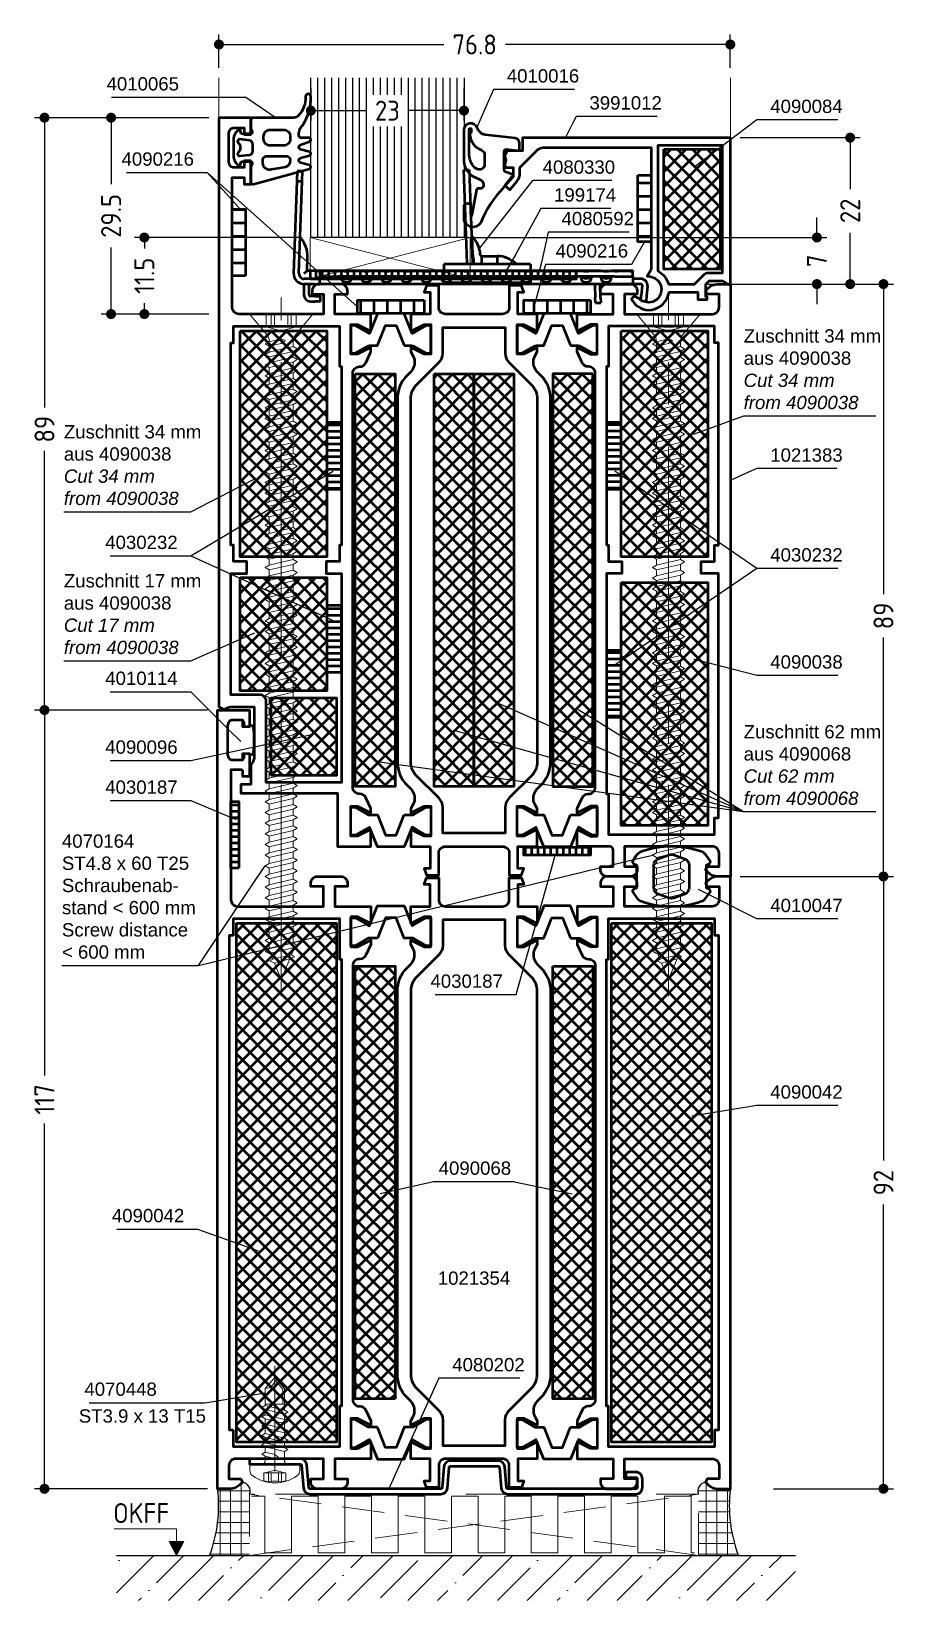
# Model space of a CAD drawing. Header units: millimetres. Extents: x 42 to 171, y 20 to 256.
import ezdxf
from ezdxf.enums import TextEntityAlignment as Align

# ---------------------------------------------------------------- set-up
doc = ezdxf.new("R2010")
doc.units = ezdxf.units.MM
doc.linetypes.add('CENTER', pattern=[50.8, 31.75, -6.35, 6.35, -6.35])
doc.linetypes.add('HIDDEN', pattern=[9.525, 6.35, -3.175])
for name, color, linetype, lineweight in [('AM_5', 3, 'Continuous', 25), ('AM_C', 50, 'Continuous', 50), ('AM_S', 80, 'Continuous', 50), ('Cent3', 70, 'CENTER', 18), ('CHide4', 10, 'HIDDEN', 13), ('Cont2', 2, 'Continuous', 25), ('Cont3', 70, 'Continuous', 18), ('Cont4', 10, 'Continuous', 13)]:
    doc.layers.add(name, color=color, linetype=linetype, lineweight=lineweight)
doc.layers.add('WBC-GER-ENG', color=7, linetype='Continuous')
doc.styles.add('HBS_DIMTEXTSTYLE', font='isocp.shx')
doc.styles.add('SWISSL', font='swissl.ttf')
doc.dimstyles.new('Konstruktionsschnitt 1-1$0', dxfattribs={"dimscale": 0, "dimtxt": 3, "dimasz": 1.5, "dimexe": 1.5, "dimexo": 1.5, "dimgap": 1.5, "dimtad": 0, "dimdsep": 46, "dimtxsty": 'HBS_DIMTEXTSTYLE', "dimblk": 'PUNKT', "dimcen": 0, "dimclrd": 3, "dimclre": 3, "dimclrt": 2, "dimadec": 1, "dimazin": 2, "dimtfac": 0.7, "dimtofl": 0, "dimtmove": 0, "dimatfit": 3, "dimfxl": 1, "dimtolj": 1, "dimtzin": 0, "dimarcsym": 0})

msp = doc.modelspace()

# ---------------------------------------------------------------- texts
at = {"layer": 'AM_5', "color": 2, "style": 'SWISSL'}
msp.add_text('4090068', height=2, dxfattribs=at).set_placement((102.68, 83.977))
at = {"layer": 'AM_5', "color": 2}
for s, insert, char_height, attachment_point, style in [('4080330', (118.296, 234.353), 2, 7, 'SWISSL'), ('4090216', (120.249, 221.764), 2, 7, 'SWISSL'), ('1021354', (107.983, 68.44), 2, 5, 'SWISSL'), ('OKFF', (58.008, 33.145), 3, 5, 'HBS_DIMTEXTSTYLE')]:
    msp.add_mtext(s, dxfattribs=dict(at, insert=insert, char_height=char_height, attachment_point=attachment_point, style=style))

# ---------------------------------------------------------------- blocks, each defined once
blk = doc.blocks.new('PUNKT')
at = {"color": 0, "linetype": 'Continuous'}
blk.add_line((-0.5, 0), (-1, 0), dxfattribs=at)
at = {"color": 0, "linetype": 'Continuous', "const_width": 0.5}
blk.add_lwpolyline([(-0.25, 0, 1), (0.25, 0, 1)], format="xyb", close=True, dxfattribs=at)
blk = doc.blocks.new('*D5')
at = {"layer": 'AM_5', "color": 3, "lineweight": -2, "transparency": 16777216}
for p, q in [((83.48, 247.3), (83.48, 242.36)), ((106.48, 247.3), (106.48, 242.36)), ((84.98, 243.86), (91.73, 243.86)), ((104.98, 243.86), (98.23, 243.86))]:
    blk.add_line(p, q, dxfattribs=at)
at = {"layer": 'AM_5', "color": 3, "lineweight": -2, "transparency": 16777216, "xscale": 1.5, "yscale": 1.5, "zscale": 1.5, "rotation": 180}
blk.add_blockref('PUNKT', (83.48, 243.86), dxfattribs=at)
at = {"layer": 'AM_5', "color": 3, "lineweight": -2, "transparency": 16777216, "xscale": 1.5, "yscale": 1.5, "zscale": 1.5}
blk.add_blockref('PUNKT', (106.48, 243.86), dxfattribs=at)
at = {"layer": 'AM_5', "color": 2, "transparency": 16777216, "insert": (94.98, 243.86), "char_height": 3, "attachment_point": 5, "style": 'HBS_DIMTEXTSTYLE'}
blk.add_mtext('\\A1;23', dxfattribs=at)
blk = doc.blocks.new('*D6')
at = {"layer": 'AM_5', "color": 3, "lineweight": -2, "transparency": 16777216}
for p, q in [((69.68, 250.3), (69.68, 255.3)), ((146.48, 250.3), (146.48, 255.3)), ((71.18, 253.8), (103.43, 253.8)), ((144.98, 253.8), (112.73, 253.8))]:
    blk.add_line(p, q, dxfattribs=at)
at = {"layer": 'AM_5', "color": 3, "lineweight": -2, "transparency": 16777216, "xscale": 1.5, "yscale": 1.5, "zscale": 1.5, "rotation": 180}
blk.add_blockref('PUNKT', (69.68, 253.8), dxfattribs=at)
at = {"layer": 'AM_5', "color": 3, "lineweight": -2, "transparency": 16777216, "xscale": 1.5, "yscale": 1.5, "zscale": 1.5}
blk.add_blockref('PUNKT', (146.48, 253.8), dxfattribs=at)
at = {"layer": 'AM_5', "color": 2, "transparency": 16777216, "insert": (108.08, 253.8), "char_height": 3, "attachment_point": 5, "style": 'HBS_DIMTEXTSTYLE'}
blk.add_mtext('\\A1;76.8', dxfattribs=at)
blk = doc.blocks.new('*D7')
at = {"layer": 'AM_5', "color": 3, "lineweight": -2, "transparency": 16777216}
for p, q in [((147.98, 239.8), (165.98, 239.8)), ((164.48, 238.3), (164.48, 232.08)), ((164.48, 219.3), (164.48, 225.52)), ((147.98, 217.8), (165.98, 217.8))]:
    blk.add_line(p, q, dxfattribs=at)
at = {"layer": 'AM_5', "color": 3, "lineweight": -2, "transparency": 16777216, "xscale": 1.5, "yscale": 1.5, "zscale": 1.5}
for p, rotation in [((164.48, 239.8), 90), ((164.48, 217.8), 270)]:
    blk.add_blockref('PUNKT', p, dxfattribs=dict(at, rotation=rotation))
at = {"layer": 'AM_5', "color": 2, "transparency": 16777216, "insert": (164.48, 228.8), "char_height": 3, "attachment_point": 5, "rotation": 90, "style": 'HBS_DIMTEXTSTYLE'}
blk.add_mtext('\\A1;22', dxfattribs=at)
blk = doc.blocks.new('*D8')
at = {"layer": 'AM_5', "color": 3, "lineweight": -2, "transparency": 16777216}
for p, q in [((147.98, 217.8), (170.98, 217.8)), ((169.48, 216.3), (169.48, 171.19)), ((169.48, 130.3), (169.48, 164.68)), ((147.98, 128.8), (170.98, 128.8))]:
    blk.add_line(p, q, dxfattribs=at)
at = {"layer": 'AM_5', "color": 3, "lineweight": -2, "transparency": 16777216, "xscale": 1.5, "yscale": 1.5, "zscale": 1.5}
for p, rotation in [((169.48, 217.8), 90), ((169.48, 128.8), 270)]:
    blk.add_blockref('PUNKT', p, dxfattribs=dict(at, rotation=rotation))
at = {"layer": 'AM_5', "color": 2, "transparency": 16777216, "insert": (169.48, 167.94), "char_height": 3, "attachment_point": 5, "rotation": 90, "style": 'HBS_DIMTEXTSTYLE'}
blk.add_mtext('\\A1;89', dxfattribs=at)
blk = doc.blocks.new('*D9')
at = {"layer": 'AM_5', "color": 3, "lineweight": -2, "transparency": 16777216}
for p, q in [((81.98, 224.8), (56.98, 224.8)), ((58.48, 223.3), (58.48, 223.16)), ((58.48, 214.8), (58.48, 214.94)), ((68.18, 213.3), (56.98, 213.3))]:
    blk.add_line(p, q, dxfattribs=at)
at = {"layer": 'AM_5', "color": 3, "lineweight": -2, "transparency": 16777216, "xscale": 1.5, "yscale": 1.5, "zscale": 1.5}
for p, rotation in [((58.48, 224.8), 90), ((58.48, 213.3), 270)]:
    blk.add_blockref('PUNKT', p, dxfattribs=dict(at, rotation=rotation))
at = {"layer": 'AM_5', "color": 2, "transparency": 16777216, "insert": (58.48, 219.05), "char_height": 3, "attachment_point": 5, "rotation": 90, "style": 'HBS_DIMTEXTSTYLE'}
blk.add_mtext('\\A1;11.5', dxfattribs=at)
blk = doc.blocks.new('*D10')
at = {"layer": 'AM_5', "color": 3, "lineweight": -2, "transparency": 16777216}
for p, q in [((68.18, 242.8), (51.98, 242.8)), ((53.48, 241.3), (53.48, 232.8)), ((53.48, 214.8), (53.48, 223.29)), ((68.18, 213.3), (51.98, 213.3))]:
    blk.add_line(p, q, dxfattribs=at)
at = {"layer": 'AM_5', "color": 3, "lineweight": -2, "transparency": 16777216, "xscale": 1.5, "yscale": 1.5, "zscale": 1.5}
for p, rotation in [((53.48, 242.8), 90), ((53.48, 213.3), 270)]:
    blk.add_blockref('PUNKT', p, dxfattribs=dict(at, rotation=rotation))
at = {"layer": 'AM_5', "color": 2, "transparency": 16777216, "insert": (53.48, 228.05), "char_height": 3, "attachment_point": 5, "rotation": 90, "style": 'HBS_DIMTEXTSTYLE'}
blk.add_mtext('\\A1;29.5', dxfattribs=at)
blk = doc.blocks.new('*D11')
at = {"layer": 'AM_5', "color": 3, "lineweight": -2, "transparency": 16777216}
for p, q in [((68.18, 242.8), (41.98, 242.8)), ((43.48, 241.3), (43.48, 199.25)), ((43.48, 155.3), (43.48, 192.74)), ((67.98, 153.8), (41.98, 153.8))]:
    blk.add_line(p, q, dxfattribs=at)
at = {"layer": 'AM_5', "color": 3, "lineweight": -2, "transparency": 16777216, "xscale": 1.5, "yscale": 1.5, "zscale": 1.5}
for p, rotation in [((43.48, 242.8), 90), ((43.48, 153.8), 270)]:
    blk.add_blockref('PUNKT', p, dxfattribs=dict(at, rotation=rotation))
at = {"layer": 'AM_5', "color": 2, "transparency": 16777216, "insert": (43.48, 196), "char_height": 3, "attachment_point": 5, "rotation": 90, "style": 'HBS_DIMTEXTSTYLE'}
blk.add_mtext('\\A1;89', dxfattribs=at)
blk = doc.blocks.new('*U12', base_point=(148.23, 124))
for p, q in [((148.23, 145.95), (172.23, 145.95)), ((148.23, 144.91), (172.23, 144.91)), ((148.23, 143.86), (172.23, 143.86)), ((148.23, 142.82), (172.23, 142.82)), ((148.23, 141.77), (172.23, 141.77)), ((148.23, 140.72), (172.23, 140.72)), ((148.23, 139.68), (172.23, 139.68)), ((148.23, 138.63), (172.23, 138.63)), ((148.23, 137.59), (164.91, 137.59)), ((169.65, 137.59), (172.23, 137.59)), ((148.23, 136.54), (164.91, 136.54)), ((148.23, 135.5), (164.91, 135.5)), ((148.23, 134.45), (164.91, 134.45)), ((169.65, 136.54), (172.23, 136.54)), ((169.65, 135.5), (172.23, 135.5)), ((169.65, 134.45), (172.23, 134.45)), ((148.23, 133.41), (164.91, 133.41)), ((148.23, 132.36), (172.23, 132.36)), ((169.65, 133.41), (172.23, 133.41)), ((148.23, 131.32), (172.23, 131.32)), ((148.23, 130.27), (172.23, 130.27)), ((148.23, 129.22), (172.23, 129.22)), ((148.23, 128.18), (172.23, 128.18)), ((148.23, 127.13), (172.23, 127.13)), ((148.23, 126.09), (172.23, 126.09)), ((148.23, 125.04), (172.23, 125.04))]:
    blk.add_line(p, q)
blk.add_lwpolyline([(172.23, 124), (148.23, 124), (148.23, 147), (172.23, 147)])
blk = doc.blocks.new('*D19')
at = {"layer": 'AM_5', "color": 3, "lineweight": -2, "transparency": 16777216}
for p, q in [((67.98, 153.8), (41.98, 153.8)), ((43.48, 152.3), (43.48, 98.9)), ((43.48, 38.3), (43.48, 91.7)), ((67.98, 36.8), (41.98, 36.8))]:
    blk.add_line(p, q, dxfattribs=at)
at = {"layer": 'AM_5', "color": 3, "lineweight": -2, "transparency": 16777216, "xscale": 1.5, "yscale": 1.5, "zscale": 1.5}
for p, rotation in [((43.48, 153.8), 90), ((43.48, 36.8), 270)]:
    blk.add_blockref('PUNKT', p, dxfattribs=dict(at, rotation=rotation))
at = {"layer": 'AM_5', "color": 2, "transparency": 16777216, "insert": (43.48, 95.3), "char_height": 3, "attachment_point": 5, "rotation": 90, "style": 'HBS_DIMTEXTSTYLE'}
blk.add_mtext('\\A1;117', dxfattribs=at)
blk = doc.blocks.new('*D20')
at = {"layer": 'AM_5', "color": 3, "lineweight": -2, "transparency": 16777216}
for p, q in [((147.98, 128.8), (165.98, 128.8)), ((164.48, 127.3), (164.48, 86.1)), ((164.48, 38.3), (164.48, 79.5)), ((147.98, 36.8), (165.98, 36.8))]:
    blk.add_line(p, q, dxfattribs=at)
at = {"layer": 'AM_5', "color": 3, "lineweight": -2, "transparency": 16777216, "xscale": 1.5, "yscale": 1.5, "zscale": 1.5}
for p, rotation in [((164.48, 128.8), 90), ((164.48, 36.8), 270)]:
    blk.add_blockref('PUNKT', p, dxfattribs=dict(at, rotation=rotation))
at = {"layer": 'AM_5', "color": 2, "transparency": 16777216, "insert": (164.48, 82.8), "char_height": 3, "attachment_point": 5, "rotation": 90, "style": 'HBS_DIMTEXTSTYLE'}
blk.add_mtext('\\A1;92', dxfattribs=at)
blk = doc.blocks.new('*S42')
at = {"layer": 'WBC-GER-ENG', "color": 3}
for p, q in [((66.59, 115.42), (132.39, 131.43)), ((66.59, 115.42), (75.24, 128.32)), ((46.1, 115.42), (66.59, 115.42))]:
    blk.add_line(p, q, dxfattribs=at)
at = {"layer": 'WBC-GER-ENG', "color": 3, "linetype": 'Continuous'}
for p, q in [((75.24, 128.32), (76.63, 130.4)), ((132.39, 131.43), (134.82, 132.02))]:
    blk.add_line(p, q, dxfattribs=at)
at = {"layer": 'WBC-GER-ENG', "color": 2, "insert": (46.1, 116.42), "char_height": 2, "attachment_point": 7, "style": 'SWISSL'}
blk.add_mtext('4070164\\PST4.8 x 60 T25\\PSchraubenab-\\Pstand < 600 mm\\PScrew distance \\P< 600 mm', dxfattribs=at)
blk = doc.blocks.new('ws4070164')
at = {"layer": 'Cent3'}
blk.add_lwpolyline([(0, -102.5), (0, 2.5)], dxfattribs=at)
at = {"layer": 'CHide4', "ltscale": 0.5}
for points in [[(-2.25, 0), (-2.25, -1.93)], [(-1, 0), (-1, -1.93)], [(1, 0), (1, -1.93)], [(2.25, 0), (2.25, -1.93)], [(-2.25, -1.93), (0, -2.53)], [(-1.5, -0.06), (-1.5, -1.99)], [(2.25, -1.93), (0, -2.53)], [(1.5, -0.06), (1.5, -1.99)]]:
    blk.add_lwpolyline(points, dxfattribs=at)
for centre, radius, start, end in [((-1.63, 3.32), 3.38, 259.3357, 280.6643), ((-1.63, 1.39), 3.38, 259.3357, 280.6643), ((0, 3.36), 3.5, 253.4149, 286.5851), ((0, 6.17), 8.16, 262.9585, 277.0415), ((1.62, 3.32), 3.38, 259.3357, 280.6643), ((1.62, 1.39), 3.38, 259.3357, 280.6643)]:
    blk.add_arc(centre, radius, start, end, dxfattribs=at)
at = {"layer": 'Cont4'}
blk.add_lwpolyline([(1.79, -4.29, -0.186611), (2.23, -3), (4.75, 0), (-4.75, 0), (-2.23, -3, -0.166767), (-1.79, -4.15)], format="xyb", dxfattribs=at)
for points in [[(0, -3.72), (-1.79, -4.15), (-2.4, -4.5), (-1.79, -4.85), (0, -4.43), (0.61, -3.97), (0, -3.72)], [(-1.79, -4.45), (-1.79, -5.35)], [(1.79, -4.29), (1.79, -4.89)], [(-1.79, -4.85), (-1.79, -5.75)], [(-1.79, -4.85), (-1.79, -5.35)], [(-1.79, -6.45), (-1.79, -7.35)], [(1.79, -5.61), (1.79, -6.49)], [(-1.79, -8.05), (-1.79, -8.95)], [(1.79, -7.21), (1.79, -8.09)], [(1.79, -8.81), (1.79, -9.69)], [(-1.79, -9.65), (-1.79, -10.55)], [(-1.79, -11.25), (-1.79, -12.15)], [(1.79, -10.41), (1.79, -11.29)], [(-1.79, -12.85), (-1.79, -13.75)], [(1.79, -12.01), (1.79, -12.89)], [(1.79, -13.61), (1.79, -14.49)], [(-1.79, -14.45), (-1.79, -15.35)], [(-1.79, -16.05), (-1.79, -16.95)], [(1.79, -15.21), (1.79, -16.09)], [(-1.79, -17.65), (-1.79, -18.55)], [(1.79, -16.81), (1.79, -17.69)], [(1.79, -18.41), (1.79, -19.29)], [(-1.79, -19.25), (-1.79, -20.15)], [(-1.79, -20.85), (-1.79, -21.75)], [(1.79, -20.01), (1.79, -20.89)], [(-1.79, -22.45), (-1.79, -23.35)], [(1.79, -21.61), (1.79, -22.49)], [(1.79, -23.21), (1.79, -24.09)], [(-1.79, -24.05), (-1.79, -24.95)], [(-1.79, -25.65), (-1.79, -26.55)], [(1.79, -24.81), (1.79, -25.69)], [(-1.79, -27.25), (-1.79, -28.15)], [(1.79, -26.41), (1.79, -27.29)], [(1.79, -28.01), (1.79, -28.89)], [(-1.79, -28.85), (-1.79, -29.75)], [(-1.79, -30.45), (-1.79, -31.35)], [(1.79, -29.61), (1.79, -30.49)], [(-1.79, -32.05), (-1.79, -32.95)], [(1.79, -31.21), (1.79, -32.09)], [(1.79, -32.81), (1.79, -33.69)], [(-1.79, -33.65), (-1.79, -34.55)], [(-1.79, -35.25), (-1.79, -36.15)], [(1.79, -34.41), (1.79, -35.29)], [(-1.79, -36.85), (-1.79, -37.75)], [(1.79, -36.01), (1.79, -36.89)], [(1.79, -37.61), (1.79, -38.49)], [(-1.79, -38.45), (-1.79, -39.35)], [(-1.79, -40.05), (-1.79, -40.95)], [(1.79, -39.21), (1.79, -40.09)], [(-1.79, -41.65), (-1.79, -42.55)], [(1.79, -40.81), (1.79, -41.69)], [(1.79, -42.41), (1.79, -43.29)], [(-1.79, -43.25), (-1.79, -44.15)], [(1.79, -44.01), (1.79, -44.89)], [(-1.79, -44.85), (-1.79, -45.75)], [(-1.79, -46.45), (-1.79, -47.35)], [(1.79, -45.61), (1.79, -46.49)], [(-1.79, -48.05), (-1.79, -48.95)], [(1.79, -47.21), (1.79, -48.09)], [(1.79, -48.81), (1.79, -49.69)], [(-1.79, -49.65), (-1.79, -50.55)], [(-1.79, -51.25), (-1.79, -52.15)], [(1.79, -50.41), (1.79, -51.29)], [(-1.79, -52.85), (-1.79, -53.75)], [(1.79, -52.01), (1.79, -52.89)], [(1.79, -53.61), (1.79, -54.49)], [(-1.79, -54.45), (-1.79, -55.35)], [(-1.79, -56.05), (-1.79, -56.95)], [(1.79, -55.21), (1.79, -56.09)], [(-1.79, -57.65), (-1.79, -58.55)], [(1.79, -56.81), (1.79, -57.69)], [(1.79, -58.41), (1.79, -59.29)], [(-1.79, -59.25), (-1.79, -60.15)], [(-1.79, -60.85), (-1.79, -61.75)], [(1.79, -60.01), (1.79, -60.89)], [(-1.79, -62.45), (-1.79, -63.35)], [(1.79, -61.61), (1.79, -62.49)], [(1.79, -63.21), (1.79, -64.09)], [(-1.79, -64.05), (-1.79, -64.95)], [(-1.79, -65.65), (-1.79, -66.55)], [(1.79, -64.81), (1.79, -65.69)], [(-1.79, -67.25), (-1.79, -68.15)], [(1.79, -66.41), (1.79, -67.29)], [(1.79, -68.01), (1.79, -68.89)], [(-1.79, -68.85), (-1.79, -69.75)], [(-1.79, -70.45), (-1.79, -71.35)], [(1.79, -69.61), (1.79, -70.49)], [(-1.79, -72.05), (-1.79, -72.95)], [(1.79, -71.21), (1.79, -72.09)], [(1.79, -72.81), (1.79, -73.69)], [(-1.79, -73.65), (-1.79, -74.55)], [(-1.79, -75.25), (-1.79, -76.15)], [(1.79, -74.41), (1.79, -75.29)], [(-1.79, -76.85), (-1.79, -77.75)], [(1.79, -76.01), (1.79, -76.89)], [(1.79, -77.61), (1.79, -78.49)], [(-1.79, -78.45), (-1.79, -79.35)], [(-1.79, -80.05), (-1.79, -80.95)], [(1.79, -79.21), (1.79, -80.09)], [(-1.79, -81.65), (-1.79, -82.55)], [(1.79, -80.81), (1.79, -81.69)], [(1.79, -82.41), (1.79, -83.29)], [(-1.79, -83.25), (-1.79, -84.15)], [(-1.79, -84.85), (-1.79, -85.75)], [(1.79, -84.01), (1.79, -84.89)], [(-1.79, -86.45), (-1.79, -87.35)], [(1.79, -85.61), (1.79, -86.49)], [(1.79, -87.21), (1.79, -88.09)], [(-1.79, -88.05), (-1.79, -88.95)], [(1.79, -88.81), (1.79, -89.69)], [(-1.79, -89.65), (-1.79, -90.55)], [(-1.79, -91.25), (-1.79, -92.15)], [(1.79, -90.41), (1.79, -91.29)], [(-1.79, -92.85), (-1.79, -93.75)], [(1.79, -92.01), (1.79, -92.89)], [(1.79, -93.61), (1.79, -94.49)], [(-1.79, -94.45), (-1.79, -95.35)], [(-1.28, -96.91), (-1.65, -96.02)], [(1.79, -95.68), (1.55, -96.27)], [(1.79, -95.21), (1.79, -95.68)], [(1.29, -96.88), (0, -100), (-1.02, -97.53)]]:
    blk.add_lwpolyline(points, dxfattribs=at)
for points in [[(1.79, -5.61), (2.41, -5.25), (1.79, -4.89), (-1.79, -5.75), (-2.4, -6.1), (-1.79, -6.45)], [(1.79, -7.21), (2.41, -6.85), (1.79, -6.49), (-1.79, -7.35), (-2.4, -7.7), (-1.79, -8.05)], [(1.79, -8.81), (2.41, -8.45), (1.79, -8.09), (-1.79, -8.95), (-2.4, -9.3), (-1.79, -9.65)], [(1.79, -10.41), (2.41, -10.05), (1.79, -9.69), (-1.79, -10.55), (-2.4, -10.9), (-1.79, -11.25)], [(1.79, -12.01), (2.41, -11.65), (1.79, -11.29), (-1.79, -12.15), (-2.4, -12.5), (-1.79, -12.85)], [(1.79, -13.61), (2.41, -13.25), (1.79, -12.89), (-1.79, -13.75), (-2.4, -14.1), (-1.79, -14.45)], [(1.79, -15.21), (2.41, -14.85), (1.79, -14.49), (-1.79, -15.35), (-2.4, -15.7), (-1.79, -16.05)], [(1.79, -16.81), (2.41, -16.45), (1.79, -16.09), (-1.79, -16.95), (-2.4, -17.3), (-1.79, -17.65)], [(1.79, -18.41), (2.41, -18.05), (1.79, -17.69), (-1.79, -18.55), (-2.4, -18.9), (-1.79, -19.25)], [(1.79, -20.01), (2.41, -19.65), (1.79, -19.29), (-1.79, -20.15), (-2.4, -20.5), (-1.79, -20.85)], [(1.79, -21.61), (2.41, -21.25), (1.79, -20.89), (-1.79, -21.75), (-2.4, -22.1), (-1.79, -22.45)], [(1.79, -23.21), (2.41, -22.85), (1.79, -22.49), (-1.79, -23.35), (-2.4, -23.7), (-1.79, -24.05)], [(1.79, -24.81), (2.41, -24.45), (1.79, -24.09), (-1.79, -24.95), (-2.4, -25.3), (-1.79, -25.65)], [(1.79, -26.41), (2.41, -26.05), (1.79, -25.69), (-1.79, -26.55), (-2.4, -26.9), (-1.79, -27.25)], [(1.79, -28.01), (2.41, -27.65), (1.79, -27.29), (-1.79, -28.15), (-2.4, -28.5), (-1.79, -28.85)], [(1.79, -29.61), (2.41, -29.25), (1.79, -28.89), (-1.79, -29.75), (-2.4, -30.1), (-1.79, -30.45)], [(1.79, -31.21), (2.41, -30.85), (1.79, -30.49), (-1.79, -31.35), (-2.4, -31.7), (-1.79, -32.05)], [(1.79, -32.81), (2.41, -32.45), (1.79, -32.09), (-1.79, -32.95), (-2.4, -33.3), (-1.79, -33.65)], [(1.79, -34.41), (2.41, -34.05), (1.79, -33.69), (-1.79, -34.55), (-2.4, -34.9), (-1.79, -35.25)], [(1.79, -36.01), (2.41, -35.65), (1.79, -35.29), (-1.79, -36.15), (-2.4, -36.5), (-1.79, -36.85)], [(1.79, -37.61), (2.41, -37.25), (1.79, -36.89), (-1.79, -37.75), (-2.4, -38.1), (-1.79, -38.45)], [(1.79, -39.21), (2.41, -38.85), (1.79, -38.49), (-1.79, -39.35), (-2.4, -39.7), (-1.79, -40.05)], [(1.79, -40.81), (2.41, -40.45), (1.79, -40.09), (-1.79, -40.95), (-2.4, -41.3), (-1.79, -41.65)], [(1.79, -42.41), (2.41, -42.05), (1.79, -41.69), (-1.79, -42.55), (-2.4, -42.9), (-1.79, -43.25)], [(1.79, -44.01), (2.41, -43.65), (1.79, -43.29), (-1.79, -44.15), (-2.4, -44.5), (-1.79, -44.85)], [(1.79, -45.61), (2.41, -45.25), (1.79, -44.89), (-1.79, -45.75), (-2.4, -46.1), (-1.79, -46.45)], [(1.79, -47.21), (2.41, -46.85), (1.79, -46.49), (-1.79, -47.35), (-2.4, -47.7), (-1.79, -48.05)], [(1.79, -48.81), (2.41, -48.45), (1.79, -48.09), (-1.79, -48.95), (-2.4, -49.3), (-1.79, -49.65)], [(1.79, -50.41), (2.41, -50.05), (1.79, -49.69), (-1.79, -50.55), (-2.4, -50.9), (-1.79, -51.25)], [(1.79, -52.01), (2.41, -51.65), (1.79, -51.29), (-1.79, -52.15), (-2.4, -52.5), (-1.79, -52.85)], [(1.79, -53.61), (2.41, -53.25), (1.79, -52.89), (-1.79, -53.75), (-2.4, -54.1), (-1.79, -54.45)], [(1.79, -55.21), (2.41, -54.85), (1.79, -54.49), (-1.79, -55.35), (-2.4, -55.7), (-1.79, -56.05)], [(1.79, -56.81), (2.41, -56.45), (1.79, -56.09), (-1.79, -56.95), (-2.4, -57.3), (-1.79, -57.65)], [(1.79, -58.41), (2.41, -58.05), (1.79, -57.69), (-1.79, -58.55), (-2.4, -58.9), (-1.79, -59.25)], [(1.79, -60.01), (2.41, -59.65), (1.79, -59.29), (-1.79, -60.15), (-2.4, -60.5), (-1.79, -60.85)], [(1.79, -61.61), (2.41, -61.25), (1.79, -60.89), (-1.79, -61.75), (-2.4, -62.1), (-1.79, -62.45)], [(1.79, -63.21), (2.41, -62.85), (1.79, -62.49), (-1.79, -63.35), (-2.4, -63.7), (-1.79, -64.05)], [(1.79, -64.81), (2.41, -64.45), (1.79, -64.09), (-1.79, -64.95), (-2.4, -65.3), (-1.79, -65.65)], [(1.79, -66.41), (2.41, -66.05), (1.79, -65.69), (-1.79, -66.55), (-2.4, -66.9), (-1.79, -67.25)], [(1.79, -68.01), (2.41, -67.65), (1.79, -67.29), (-1.79, -68.15), (-2.4, -68.5), (-1.79, -68.85)], [(1.79, -69.61), (2.41, -69.25), (1.79, -68.89), (-1.79, -69.75), (-2.4, -70.1), (-1.79, -70.45)], [(1.79, -71.21), (2.41, -70.85), (1.79, -70.49), (-1.79, -71.35), (-2.4, -71.7), (-1.79, -72.05)], [(1.79, -72.81), (2.41, -72.45), (1.79, -72.09), (-1.79, -72.95), (-2.4, -73.3), (-1.79, -73.65)], [(1.79, -74.41), (2.41, -74.05), (1.79, -73.69), (-1.79, -74.55), (-2.4, -74.9), (-1.79, -75.25)], [(1.79, -76.01), (2.41, -75.65), (1.79, -75.29), (-1.79, -76.15), (-2.4, -76.5), (-1.79, -76.85)], [(1.79, -77.61), (2.41, -77.25), (1.79, -76.89), (-1.79, -77.75), (-2.4, -78.1), (-1.79, -78.45)], [(1.79, -79.21), (2.41, -78.85), (1.79, -78.49), (-1.79, -79.35), (-2.4, -79.7), (-1.79, -80.05)], [(1.79, -80.81), (2.41, -80.45), (1.79, -80.09), (-1.79, -80.95), (-2.4, -81.3), (-1.79, -81.65)], [(1.79, -82.41), (2.41, -82.05), (1.79, -81.69), (-1.79, -82.55), (-2.4, -82.9), (-1.79, -83.25)], [(1.79, -84.01), (2.41, -83.65), (1.79, -83.29), (-1.79, -84.15), (-2.4, -84.5), (-1.79, -84.85)], [(1.79, -85.61), (2.41, -85.25), (1.79, -84.89), (-1.79, -85.75), (-2.4, -86.1), (-1.79, -86.45)], [(1.79, -87.21), (2.41, -86.85), (1.79, -86.49), (-1.79, -87.35), (-2.4, -87.7), (-1.79, -88.05)], [(1.79, -88.81), (2.41, -88.45), (1.79, -88.09), (-1.79, -88.95), (-2.4, -89.3), (-1.79, -89.65)], [(1.79, -90.41), (2.41, -90.05), (1.79, -89.69), (-1.79, -90.55), (-2.4, -90.9), (-1.79, -91.25)], [(1.79, -92.01), (2.41, -91.65), (1.79, -91.29), (-1.79, -92.15), (-2.4, -92.5), (-1.79, -92.85)], [(1.79, -93.61), (2.41, -93.25), (1.79, -92.89), (-1.79, -93.75), (-2.4, -94.1), (-1.79, -94.45)], [(1.79, -95.21), (2.41, -94.85), (1.79, -94.49), (-1.79, -95.35), (-2.4, -95.7), (-1.79, -96.05)], [(1.55, -96.27), (1.97, -96.55), (1.29, -96.88), (-1.02, -97.53), (-1.7, -97.2), (-1.28, -96.91)]]:
    blk.add_lwpolyline(points, close=True, dxfattribs=at)
blk = doc.blocks.new('*S43')
at = {"layer": 'AM_5', "color": 3}
for p, q in [((54.35, 75.82), (66.48, 75.82)), ((66.48, 75.82), (73.21, 73.4))]:
    blk.add_line(p, q, dxfattribs=at)
at = {"layer": 'AM_5', "color": 3, "linetype": 'Continuous'}
blk.add_line((73.21, 73.4), (75.56, 72.56), dxfattribs=at)
at = {"layer": 'AM_5', "color": 2, "insert": (64.48, 76.82), "char_height": 2, "attachment_point": 9, "style": 'SWISSL'}
blk.add_mtext('4090042', dxfattribs=at)
blk = doc.blocks.new('*S44')
at = {"layer": 'AM_5', "color": 3}
for p, q in [((150.48, 94.39), (143.17, 93.2)), ((162.62, 94.39), (150.48, 94.39))]:
    blk.add_line(p, q, dxfattribs=at)
at = {"layer": 'AM_5', "color": 3, "linetype": 'Continuous'}
blk.add_line((143.17, 93.2), (140.7, 92.8), dxfattribs=at)
at = {"layer": 'AM_5', "color": 2, "insert": (152.48, 95.39), "char_height": 2, "attachment_point": 7, "style": 'SWISSL'}
blk.add_mtext('4090042', dxfattribs=at)
blk = doc.blocks.new('*S45')
at = {"layer": 'AM_5', "color": 3, "linetype": 'Continuous'}
blk.add_line((119.51, 129.62), (120.18, 132.02), dxfattribs=at)
at = {"layer": 'AM_5', "color": 3}
for p, q in [((114.32, 111.05), (119.51, 129.62)), ((102.17, 111.05), (114.32, 111.05))]:
    blk.add_line(p, q, dxfattribs=at)
at = {"layer": 'AM_5', "color": 2, "insert": (112.32, 112.05), "char_height": 2, "attachment_point": 9, "style": 'SWISSL'}
blk.add_mtext('4030187', dxfattribs=at)
blk = doc.blocks.new('4090038_compressed_wos')
at = {"layer": 'AM_C'}
h = blk.add_hatch(dxfattribs=at)
h.set_pattern_fill('ANSI37', color=256, scale=0.5, style=0)
h.set_pattern_definition([(45, (-18.25, -14.7), (-1.12253, 1.12253), []), (135, (-18.25, -14.7), (-1.12253, -1.12253), [])])
h.paths.add_polyline_path([(-15.75, -1.7), (-15.75, -14.7), (18.25, -14.7), (18.25, -1.7)])
blk.add_lwpolyline([(18.25, -1.7), (18.25, -14.7), (-15.75, -14.7), (-15.75, -1.7), (18.25, -1.7)], close=True, dxfattribs=at)
blk = doc.blocks.new('4090068_compressed_wos')
at = {"layer": 'AM_C'}
h = blk.add_hatch(dxfattribs=at)
h.set_pattern_fill('ANSI37', color=256, scale=0.5, style=0)
h.set_pattern_definition([(45, (-32.5, 0.35), (-1.12253, 1.12253), []), (135, (-32.5, 0.35), (-1.12253, -1.12253), [])])
h.paths.add_polyline_path([(29.5, 0.35), (29.5, 6.35), (-32.5, 6.35), (-32.5, 0.35)])
blk.add_lwpolyline([(-32.5, 0.35), (-32.5, 6.35), (29.5, 6.35), (29.5, 0.35), (-32.5, 0.35)], close=True, dxfattribs=at)
blk = doc.blocks.new('*D24')
at = {"layer": 'AM_5', "color": 3, "lineweight": -2, "transparency": 16777216}
for p, q in [((159.48, 226.3), (159.48, 227.8)), ((107.98, 224.8), (160.98, 224.8)), ((142.98, 217.8), (160.98, 217.8)), ((159.48, 216.3), (159.48, 214.8))]:
    blk.add_line(p, q, dxfattribs=at)
at = {"layer": 'AM_5', "color": 3, "lineweight": -2, "transparency": 16777216, "xscale": 1.5, "yscale": 1.5, "zscale": 1.5}
for p, rotation in [((159.48, 224.8), 270), ((159.48, 217.8), 90)]:
    blk.add_blockref('PUNKT', p, dxfattribs=dict(at, rotation=rotation))
at = {"layer": 'AM_5', "color": 2, "transparency": 16777216, "insert": (159.48, 221.3), "char_height": 3, "attachment_point": 5, "rotation": 90, "style": 'HBS_DIMTEXTSTYLE'}
blk.add_mtext('\\A1;7', dxfattribs=at)
blk = doc.blocks.new('WS4070448')
at = {"layer": 'Cent3', "ltscale": 0.5}
blk.add_line((8.05, -14.4), (8.07, 4.66), dxfattribs=at)
at = {"layer": 'CHide4', "ltscale": 0.3}
for p, q in [((7.1, 1.69), (7.1, 3.08)), ((7.51, 1.69), (7.51, 2.97)), ((8.63, 1.69), (8.63, 2.97)), ((9.04, 1.69), (9.04, 3.08))]:
    blk.add_line(p, q, dxfattribs=at)
for points in [[(6.42, 2.92), (6.42, 1.69)], [(9.72, 2.92), (9.72, 1.69)], [(6.42, 1.69), (8.07, 1.25)], [(9.72, 1.69), (8.07, 1.25)]]:
    blk.add_lwpolyline(points, dxfattribs=at)
for centre, radius, start, end in [((6.48, 4.2), 1.28, 267.2848, 298.8872), ((8.07, 5.85), 2.94, 250.6988, 289.3012), ((9.66, 4.2), 1.28, 241.1128, 272.7152), ((6.76, 2.85), 1.21, 253.6643, 286.3357), ((8.07, 11.78), 10.13, 264.4948, 275.5052), ((9.38, 2.85), 1.21, 253.6643, 286.3357)]:
    blk.add_arc(centre, radius, start, end, dxfattribs=at)
at = {"layer": 'Cont4'}
for p, q in [((6.62, -8.64), (6.62, -11)), ((6.62, -8.64), (9.52, -8.64)), ((9.52, -11), (9.52, -8.64)), ((6.62, -11), (8.07, -12.64)), ((8.07, -12.64), (9.52, -11))]:
    blk.add_line(p, q, dxfattribs=at)
blk.add_lwpolyline([(11.39, 2.11, 0.314856), (4.74, 2.11, 0.244912), (4.32, 1.29), (4.32, 0.36), (11.82, 0.36), (11.82, 1.29, 0.244912), (11.39, 2.11, 0.138291)], format="xyb", dxfattribs=at)
for points in [[(6.12, -1.14), (6.62, -1.43), (8.07, -1.08), (8.57, -0.71), (8.07, -0.51), (6.62, -0.85)], [(6.12, -2.54), (6.62, -2.83), (9.52, -2.14), (10.02, -1.85), (9.52, -1.56), (6.62, -2.25)], [(6.12, -3.94), (6.62, -4.23), (9.52, -3.54), (10.02, -3.25), (9.52, -2.96), (6.62, -3.65)], [(6.12, -5.34), (6.62, -5.63), (9.52, -4.94), (10.02, -4.65), (9.52, -4.36), (6.62, -5.05)], [(6.12, -6.74), (6.62, -7.03), (9.52, -6.34), (10.02, -6.05), (9.52, -5.76), (6.62, -6.45)], [(6.12, -8.14), (6.62, -8.43), (9.52, -7.74), (10.02, -7.45), (9.52, -7.16), (6.62, -7.85)]]:
    blk.add_lwpolyline(points, close=True, dxfattribs=at)
for points in [[(6.62, -0.14), (6.62, -0.85)], [(6.62, -1.43), (6.62, -1.85)], [(6.62, -1.43), (6.62, -2.25)], [(6.62, -1.43), (6.62, -2.25)], [(9.52, -0.14), (9.52, -1.56)], [(9.52, -2.14), (9.52, -2.96)], [(6.62, -2.83), (6.62, -3.65)], [(6.62, -4.23), (6.62, -5.05)], [(9.52, -3.54), (9.52, -4.36)], [(6.62, -5.63), (6.62, -6.45)], [(6.62, -7.03), (6.62, -7.85)], [(9.52, -4.94), (9.52, -5.76)], [(9.52, -6.34), (9.52, -7.16)], [(6.62, -8.43), (6.62, -8.64)], [(9.27, -8.64), (9.27, -10.89), (8.1, -12.28)], [(9.52, -7.74), (9.52, -8.64)], [(9.52, -9.14), (9.52, -9.96)], [(6.62, -9.83), (6.62, -10.65)]]:
    blk.add_lwpolyline(points, dxfattribs=at)
for centre, radius, start, end in [((6.12, -0.14), 0.5, 0, 90), ((10.02, -0.14), 0.5, 90, 180), ((6.61, -12.47), 1.47, 353.4244, 89.6688)]:
    blk.add_arc(centre, radius, start, end, dxfattribs=at)
blk = doc.blocks.new('*S47')
at = {"layer": 'AM_5', "color": 3}
for p, q in [((113.64, 245.86), (112.16, 242.41)), ((125.8, 245.86), (113.64, 245.86))]:
    blk.add_line(p, q, dxfattribs=at)
at = {"layer": 'AM_5', "color": 3, "linetype": 'Continuous'}
blk.add_line((112.16, 242.41), (111.16, 240.11), dxfattribs=at)
at = {"layer": 'AM_5', "color": 2, "insert": (115.64, 246.86), "char_height": 2, "attachment_point": 7, "style": 'SWISSL'}
blk.add_mtext('4010016', dxfattribs=at)
blk = doc.blocks.new('*S49')
at = {"layer": 'AM_5', "color": 3}
for p, q in [((55.78, 234.56), (67.93, 234.56)), ((67.93, 234.56), (71.21, 230.91))]:
    blk.add_line(p, q, dxfattribs=at)
at = {"layer": 'AM_5', "color": 3, "linetype": 'Continuous'}
blk.add_line((71.21, 230.91), (72.88, 229.05), dxfattribs=at)
at = {"layer": 'AM_5', "color": 2, "insert": (65.93, 235.56), "char_height": 2, "attachment_point": 9, "style": 'SWISSL'}
blk.add_mtext('4090216', dxfattribs=at)
blk = doc.blocks.new('*S51')
at = {"layer": 'AM_5', "color": 3}
for p, q in [((150.48, 242.48), (143.19, 236.96)), ((162.64, 242.48), (150.48, 242.48))]:
    blk.add_line(p, q, dxfattribs=at)
at = {"layer": 'AM_5', "color": 3, "linetype": 'Continuous'}
blk.add_line((143.19, 236.96), (141.19, 235.45), dxfattribs=at)
at = {"layer": 'AM_5', "color": 2, "insert": (152.48, 243.48), "char_height": 2, "attachment_point": 7, "style": 'SWISSL'}
blk.add_mtext('4090084', dxfattribs=at)
blk = doc.blocks.new('*S52')
at = {"layer": 'AM_5', "color": 3}
for p, q in [((53.55, 245.86), (73.71, 245.86)), ((73.71, 245.86), (76.21, 244.19))]:
    blk.add_line(p, q, dxfattribs=at)
at = {"layer": 'AM_5', "color": 3, "linetype": 'Continuous'}
blk.add_line((76.21, 244.19), (78.29, 242.8), dxfattribs=at)
at = {"layer": 'AM_5', "color": 2, "insert": (63.68, 246.86), "char_height": 2, "attachment_point": 9, "style": 'SWISSL'}
blk.add_mtext('4010065', dxfattribs=at)
blk = doc.blocks.new('*S53')
at = {"layer": 'AM_5', "color": 3, "linetype": 'Continuous'}
blk.add_line((148.77, 189.32), (146.48, 188.3), dxfattribs=at)
at = {"layer": 'AM_5', "color": 3}
for p, q in [((150.48, 190.09), (148.77, 189.32)), ((162.46, 190.09), (150.48, 190.09))]:
    blk.add_line(p, q, dxfattribs=at)
at = {"layer": 'AM_5', "color": 2, "insert": (152.48, 191.09), "char_height": 2, "attachment_point": 7, "style": 'SWISSL'}
blk.add_mtext('1021383', dxfattribs=at)
blk = doc.blocks.new('*S54')
at = {"layer": 'AM_5', "color": 3, "linetype": 'Continuous'}
for p, q in [((131.2, 188.29), (129.14, 189.7)), ((131.12, 161.9), (129.06, 160.49))]:
    blk.add_line(p, q, dxfattribs=at)
at = {"layer": 'AM_5', "color": 3}
for p, q in [((150.48, 175.09), (131.2, 188.29)), ((150.48, 175.09), (131.12, 161.9)), ((162.62, 175.09), (150.48, 175.09))]:
    blk.add_line(p, q, dxfattribs=at)
at = {"layer": 'AM_5', "color": 2, "insert": (152.48, 176.09), "char_height": 2, "attachment_point": 7, "style": 'SWISSL'}
blk.add_mtext('4030232', dxfattribs=at)
blk = doc.blocks.new('*S55')
at = {"layer": 'AM_5', "color": 3, "linetype": 'Continuous'}
for p, q in [((84.68, 188.42), (86.83, 189.7)), ((84.63, 168.26), (86.91, 167.22))]:
    blk.add_line(p, q, dxfattribs=at)
at = {"layer": 'AM_5', "color": 3}
for p, q in [((65.48, 176.97), (84.68, 188.42)), ((53.35, 176.97), (65.48, 176.97)), ((65.48, 176.97), (84.63, 168.26))]:
    blk.add_line(p, q, dxfattribs=at)
at = {"layer": 'AM_5', "color": 2, "insert": (63.48, 177.97), "char_height": 2, "attachment_point": 9, "style": 'SWISSL'}
blk.add_mtext('4030232', dxfattribs=at)
blk = doc.blocks.new('*S56')
at = {"layer": 'AM_5', "color": 3, "linetype": 'Continuous'}
blk.add_line((143.44, 160.79), (141.02, 161.41), dxfattribs=at)
at = {"layer": 'AM_5', "color": 3}
for p, q in [((150.48, 159), (143.44, 160.79)), ((162.63, 159), (150.48, 159))]:
    blk.add_line(p, q, dxfattribs=at)
at = {"layer": 'AM_5', "color": 2, "insert": (152.48, 160), "char_height": 2, "attachment_point": 7, "style": 'SWISSL'}
blk.add_mtext('4090038', dxfattribs=at)
blk = doc.blocks.new('*S57')
at = {"layer": 'WBC-GER-ENG', "color": 3, "linetype": 'Continuous'}
blk.add_line((143.27, 196.07), (140.92, 195.21), dxfattribs=at)
at = {"layer": 'WBC-GER-ENG', "color": 3}
for p, q in [((148.48, 197.98), (143.27, 196.07)), ((168.31, 197.98), (148.48, 197.98))]:
    blk.add_line(p, q, dxfattribs=at)
at = {"layer": 'WBC-GER-ENG', "color": 2, "insert": (148.48, 198.98), "char_height": 2, "attachment_point": 7, "style": 'SWISSL'}
blk.add_mtext('Zuschnitt 34 mm \\Paus 4090038\\P\\fSwis721 Lt BT|b0|i1|c0|p34;Cut 34 mm \\Pfrom 4090038', dxfattribs=at)
blk = doc.blocks.new('*S58')
at = {"layer": 'WBC-GER-ENG', "color": 3}
for p, q in [((65.48, 183.58), (72.83, 187.4)), ((46.39, 183.58), (65.48, 183.58))]:
    blk.add_line(p, q, dxfattribs=at)
at = {"layer": 'WBC-GER-ENG', "color": 3, "linetype": 'Continuous'}
blk.add_line((72.83, 187.4), (75.05, 188.56), dxfattribs=at)
at = {"layer": 'WBC-GER-ENG', "color": 2, "insert": (46.39, 184.58), "char_height": 2, "attachment_point": 7, "style": 'SWISSL'}
blk.add_mtext('Zuschnitt 34 mm \\Paus 4090038\\P\\fSwis721 Lt BT|b0|i1|c0|p34;Cut 34 mm \\Pfrom 4090038', dxfattribs=at)
blk = doc.blocks.new('*S59')
at = {"layer": 'WBC-GER-ENG', "color": 3, "linetype": 'Continuous'}
blk.add_line((72.76, 164.39), (75.05, 165.39), dxfattribs=at)
at = {"layer": 'WBC-GER-ENG', "color": 3}
for p, q in [((65.48, 161.19), (72.76, 164.39)), ((46.39, 161.19), (65.48, 161.19))]:
    blk.add_line(p, q, dxfattribs=at)
at = {"layer": 'WBC-GER-ENG', "color": 2, "insert": (46.39, 162.19), "char_height": 2, "attachment_point": 7, "style": 'SWISSL'}
blk.add_mtext('Zuschnitt 17 mm \\Paus 4090038\\P\\fSwis721 Lt BT|b0|i1|c0|p34;Cut 17 mm \\Pfrom 4090038', dxfattribs=at)
blk = doc.blocks.new('*S60')
at = {"layer": 'WBC-GER-ENG', "color": 3, "linetype": 'Continuous'}
for p, q in [((113.62, 153.94), (111.33, 154.95)), ((113.62, 153.94), (111.33, 154.95)), ((125.78, 152.51), (123.65, 153.82)), ((107.78, 149.93), (105.37, 150.61)), ((95.92, 145.68), (93.45, 146.02))]:
    blk.add_line(p, q, dxfattribs=at)
at = {"layer": 'WBC-GER-ENG', "color": 3}
for p, q in [((148.48, 138.52), (113.62, 153.94)), ((148.48, 138.52), (113.62, 153.94)), ((148.48, 138.52), (125.78, 152.51)), ((148.48, 138.52), (107.78, 149.93)), ((148.48, 138.52), (95.92, 145.68)), ((168.31, 138.52), (148.48, 138.52))]:
    blk.add_line(p, q, dxfattribs=at)
at = {"layer": 'WBC-GER-ENG', "color": 2, "insert": (148.48, 139.52), "char_height": 2, "attachment_point": 7, "style": 'SWISSL'}
blk.add_mtext('Zuschnitt 62 mm \\Paus 4090068\\P\\fSwis721 Lt BT|b0|i1|c0|p34;Cut 62 mm \\Pfrom 4090068', dxfattribs=at)
blk = doc.blocks.new('*S61')
at = {"layer": 'AM_5', "color": 3}
for p, q in [((65.48, 146.21), (81.32, 149.64)), ((53.33, 146.21), (65.48, 146.21))]:
    blk.add_line(p, q, dxfattribs=at)
at = {"layer": 'AM_5', "color": 3, "linetype": 'Continuous'}
blk.add_line((81.32, 149.64), (83.77, 150.16), dxfattribs=at)
at = {"layer": 'AM_5', "color": 2, "insert": (63.48, 147.21), "char_height": 2, "attachment_point": 9, "style": 'SWISSL'}
blk.add_mtext('4090096', dxfattribs=at)
blk = doc.blocks.new('*S62')
at = {"layer": 'AM_5', "color": 3}
for p, q in [((50.2, 49.74), (67.62, 49.74)), ((67.62, 49.74), (74.16, 50.83))]:
    blk.add_line(p, q, dxfattribs=at)
at = {"layer": 'AM_5', "color": 3, "linetype": 'Continuous'}
blk.add_line((74.16, 50.83), (76.63, 51.24), dxfattribs=at)
at = {"layer": 'AM_5', "color": 2, "insert": (60.35, 50.74), "char_height": 2, "attachment_point": 9, "style": 'SWISSL'}
blk.add_mtext('4070448', dxfattribs=at)
blk = doc.blocks.new('ZAHL rechts')
at = {"layer": 'AM_5', "color": 2, "style": 'SWISSL'}
blk.add_attdef('XXX', text='', height=1.5, dxfattribs=at).set_placement((-1.95, -2.5), align=Align.RIGHT)
blk = doc.blocks.new('*S63')
at = {"layer": 'AM_5', "color": 3}
for p, q in [((102.72, 53.42), (96.2, 39.07)), ((114.85, 53.42), (102.72, 53.42))]:
    blk.add_line(p, q, dxfattribs=at)
at = {"layer": 'AM_5', "color": 3, "linetype": 'Continuous'}
blk.add_line((96.2, 39.07), (95.17, 36.8), dxfattribs=at)
at = {"layer": 'AM_5', "color": 2, "insert": (104.72, 54.42), "char_height": 2, "attachment_point": 7, "style": 'SWISSL'}
blk.add_mtext('4080202', dxfattribs=at)
blk = doc.blocks.new('*S64')
at = {"layer": 'AM_5', "color": 3, "linetype": 'Continuous'}
blk.add_line((143.92, 125.73), (141.69, 126.86), dxfattribs=at)
at = {"layer": 'AM_5', "color": 3}
for p, q in [((150.48, 122.42), (143.92, 125.73)), ((162.63, 122.42), (150.48, 122.42))]:
    blk.add_line(p, q, dxfattribs=at)
at = {"layer": 'AM_5', "color": 2, "insert": (152.48, 123.42), "char_height": 2, "attachment_point": 7, "style": 'SWISSL'}
blk.add_mtext('4010047', dxfattribs=at)
blk = doc.blocks.new('*S65')
at = {"layer": 'AM_5', "color": 3}
for p, q in [((53.33, 140.19), (65.48, 140.19)), ((65.48, 140.19), (69.98, 138.33))]:
    blk.add_line(p, q, dxfattribs=at)
at = {"layer": 'AM_5', "color": 3, "linetype": 'Continuous'}
blk.add_line((69.98, 138.33), (72.29, 137.38), dxfattribs=at)
at = {"layer": 'AM_5', "color": 2, "insert": (63.48, 141.19), "char_height": 2, "attachment_point": 9, "style": 'SWISSL'}
blk.add_mtext('4030187', dxfattribs=at)
blk = doc.blocks.new('*S66')
at = {"layer": 'AM_5', "color": 3}
for p, q in [((53.33, 156.55), (65.48, 156.55)), ((65.48, 156.55), (71.18, 150.85))]:
    blk.add_line(p, q, dxfattribs=at)
at = {"layer": 'AM_5', "color": 3, "linetype": 'Continuous'}
blk.add_line((71.18, 150.85), (72.95, 149.09), dxfattribs=at)
at = {"layer": 'AM_5', "color": 2, "insert": (63.48, 157.55), "char_height": 2, "attachment_point": 9, "style": 'SWISSL'}
blk.add_mtext('4010114', dxfattribs=at)
blk = doc.blocks.new('*S67')
at = {"layer": 'AM_5', "color": 3}
for p, q in [((118.01, 229.17), (114.29, 222.29)), ((128.53, 229.17), (118.01, 229.17))]:
    blk.add_line(p, q, dxfattribs=at)
at = {"layer": 'AM_5', "color": 3, "linetype": 'Continuous'}
blk.add_line((114.29, 222.29), (112.84, 219.8), dxfattribs=at)
at = {"layer": 'AM_5', "color": 2, "insert": (120.01, 230.17), "char_height": 2, "attachment_point": 7, "style": 'SWISSL'}
blk.add_mtext('199174', dxfattribs=at)
blk = doc.blocks.new('WI199174')
h = blk.add_hatch()
h.set_pattern_fill('LINE', color=256, scale=0.3, angle=90)
h.set_pattern_definition([(90, (-83.3669, -218.5989), (-0.9525, 6e-17), [])])
h.paths.add_polyline_path([(0, 1.2), (0, 0), (40, 0), (40, 1.2)])
blk.add_lwpolyline([(0, 1.2), (0, 0), (40, 0), (40, 1.2)], close=True)
blk = doc.blocks.new('WI1021354')
for points in [[(3.6, 108), (2, 108), (2, 88.5, 0.414214), (3, 87.5), (15.9, 87.5), (15.9, 90.5), (14, 90.5), (14, 91, -0.414214), (15, 92), (18.5, 92, -0.414214), (19.5, 91), (19.5, 90.5), (17.6, 90.5), (17.6, 87.5), (23, 87.5), (23, 84.95), (21, 85.95), (20, 85.95), (20, 81.45), (21, 81.45), (23, 82.45), (23, 81.8), (22.27, 80.19, -0.294108), (21.36, 79.6), (21.3, 79.6, 0.414214), (20.3, 78.6), (20.3, 13.4, 0.414214), (21.3, 12.4), (21.36, 12.4, -0.294108), (22.27, 11.81), (23, 10.2), (23, 9.55), (21, 10.55), (20, 10.55), (20, 6.05), (21, 6.05), (23, 7.05), (23, 4.5), (17.6, 4.5), (17.6, 1.5), (19.5, 1.5), (19.5, 1, -0.414214), (18.5, 0), (15, 0, -0.414214), (14, 1), (14, 1.5), (15.9, 1.5), (15.9, 4.5), (2.7, 4.5, 0.414214), (1.7, 3.5), (1.7, 1.5), (3.5, 1.5), (3.71, 0.99), (3.31, 0.59, -0.198912), (1.9, 0), (0, 0), (0, 117), (4.8, 117), (4.8, 114.5), (3.8, 114.5), (3.8, 115.5), (2.3, 115.5, 0.414214), (1.5, 114.7), (1.5, 110.3, 0.414214), (2.3, 109.5), (3.8, 109.5), (3.8, 110.5), (4.8, 110.5), (4.8, 107), (3.8, 107), (3.8, 107.8, 0.414214), (3.6, 108)], [(54, 10.2), (54, 9.55), (56, 10.55), (57, 10.55), (57, 6.05), (56, 6.05), (54, 7.05), (54, 4.5), (59.4, 4.5), (59.4, 1.5), (57.5, 1.5), (57.5, 1, 0.414214), (58.5, 0), (62, 0, 0.414214), (63, 1), (63, 1.5), (61.1, 1.5), (61.1, 4.5), (74.3, 4.5, -0.414214), (75.3, 3.5), (75.3, 1.5), (73.5, 1.5), (73.29, 0.99), (73.69, 0.59, 0.198912), (75.1, 0), (77, 0), (77, 92), (75.1, 92, 0.198912), (73.69, 91.41), (73.29, 91.01), (73.5, 90.5), (75.3, 90.5), (75.3, 88.5, -0.414214), (74.3, 87.5), (61.1, 87.5), (61.1, 90.5), (63, 90.5), (63, 91, 0.414214), (62, 92), (58.5, 92, 0.414214), (57.5, 91), (57.5, 90.5), (59.4, 90.5), (59.4, 87.5), (54, 87.5), (54, 84.95), (56, 85.95), (57, 85.95), (57, 81.45), (56, 81.45), (54, 82.45), (54, 81.8), (54.73, 80.19, 0.294108), (55.64, 79.6), (55.7, 79.6, -0.414214), (56.7, 78.6), (56.7, 13.4, -0.414214), (55.7, 12.4), (55.64, 12.4, 0.294108), (54.73, 11.81), (54, 10.2)], [(34.2, 87.5), (42.8, 87.5, 0.414214), (43.8, 88.5), (43.8, 91.8), (45.62, 91.8), (45.99, 90.8), (45.1, 90.8), (45.1, 87.5), (48, 87.5), (48, 84.95), (46, 85.95), (45, 85.95), (45, 81.45), (46, 81.45), (48, 82.45), (48, 81.8), (47.68, 81.25, 0.339454), (48, 78.83), (48.54, 78.29, -0.198912), (50, 74.76), (50, 17.24, -0.198912), (48.54, 13.71), (48, 13.17, 0.339454), (47.68, 10.75), (48, 10.2), (48, 9.55), (46, 10.55), (45, 10.55), (45, 6.05), (46, 6.05), (48, 7.05), (48, 4.5), (45.1, 4.5), (45.1, 1.2), (45.99, 1.2), (45.62, 0.2), (43.8, 0.2), (43.8, 3.5, 0.414214), (42.8, 4.5), (34.2, 4.5, 0.414214), (33.2, 3.5), (33.2, 0.2), (31.38, 0.2), (31.01, 1.2), (31.9, 1.2), (31.9, 4.5), (29, 4.5), (29, 7.05), (31, 6.05), (32, 6.05), (32, 10.55), (31, 10.55), (29, 9.55), (29, 10.2), (29.32, 10.75, 0.339454), (29, 13.17), (28.46, 13.71, -0.198912), (27, 17.24), (27, 74.76, -0.198912), (28.46, 78.29), (29, 78.83, 0.339454), (29.32, 81.25), (29, 81.8), (29, 82.45), (31, 81.45), (32, 81.45), (32, 85.95), (31, 85.95), (29, 84.95), (29, 87.5), (31.9, 87.5), (31.9, 90.8), (31.01, 90.8), (31.38, 91.8), (33.2, 91.8), (33.2, 88.5, 0.414214)], [(23.99, 82.75), (22.87, 82.75, 0.131652), (22.47, 82.64), (20.66, 81.6), (20, 81.6), (20, 85.8), (20.66, 85.8), (22, 85.03), (22.49, 84.74), (22.79, 84.57), (24, 87.58), (28, 87.58), (29.21, 84.57), (31.34, 85.8), (32, 85.8), (32, 81.6), (31.34, 81.6), (29.53, 82.64, 0.131652), (29.13, 82.75), (28.01, 82.75), (26.79, 85.78), (25.21, 85.78)], [(53.01, 82.75), (54.13, 82.75, -0.131652), (54.53, 82.64), (56.34, 81.6), (57, 81.6), (57, 85.8), (56.34, 85.8), (55, 85.03), (54.51, 84.74), (54.21, 84.57), (53, 87.58), (49, 87.58), (47.79, 84.57), (45.66, 85.8), (45, 85.8), (45, 81.6), (45.66, 81.6), (47.47, 82.64, -0.131652), (47.87, 82.75), (48.99, 82.75), (50.21, 85.78), (51.79, 85.78)], [(29, 17.24, 0.198912), (29.88, 15.12), (33.21, 11.79, -0.198912), (33.8, 10.37), (33.8, 6.5), (43.2, 6.5), (43.2, 10.37, -0.198912), (43.79, 11.79), (47.12, 15.12, 0.198912), (48, 17.24), (48, 74.76, 0.198912), (47.12, 76.88), (43.79, 80.21, -0.198912), (43.2, 81.63), (43.2, 85.5), (33.8, 85.5), (33.8, 81.63, -0.198912), (33.21, 80.21), (29.88, 76.88, 0.198912), (29, 74.76)], [(23.99, 9.25), (22.87, 9.25, -0.131652), (22.47, 9.36), (20.66, 10.4), (20, 10.4), (20, 6.2), (20.66, 6.2), (22, 6.97), (22.49, 7.26), (22.79, 7.43), (24, 4.43), (28, 4.43), (29.21, 7.43), (31.34, 6.2), (32, 6.2), (32, 10.4), (31.34, 10.4), (29.53, 9.36, -0.131652), (29.13, 9.25), (28.01, 9.25), (26.79, 6.23), (25.21, 6.23)], [(53.01, 9.25), (54.13, 9.25, 0.131652), (54.53, 9.36), (56.34, 10.4), (57, 10.4), (57, 6.2), (56.34, 6.2), (55, 6.97), (54.51, 7.26), (54.21, 7.43), (53, 4.43), (49, 4.43), (47.79, 7.43), (45.66, 6.2), (45, 6.2), (45, 10.4), (45.66, 10.4), (47.47, 9.36, 0.131652), (47.87, 9.25), (48.99, 9.25), (50.21, 6.23), (51.79, 6.23)]]:
    blk.add_lwpolyline(points, format="xyb", close=True)
for points in [[(2.4, 8.8), (1.8, 8.8), (1.8, 83.2), (2.4, 83.2), (2.4, 85.7), (18.3, 85.7), (18.3, 79.6), (18.6, 79.6), (18.6, 12.4), (18.3, 12.4), (18.3, 6.3), (2.4, 6.3), (2.4, 8.8)], [(58.4, 79.6), (58.7, 79.6), (58.7, 85.7), (74.6, 85.7), (74.6, 83.2), (75.2, 83.2), (75.2, 8.8), (74.6, 8.8), (74.6, 6.3), (58.7, 6.3), (58.7, 12.4), (58.4, 12.4), (58.4, 79.6)]]:
    blk.add_lwpolyline(points, close=True)
blk = doc.blocks.new('WI1021383')
for points in [[(-54, 78.8), (-54, 79.45), (-56, 78.45), (-57, 78.45), (-57, 82.95), (-56, 82.95), (-54, 81.95), (-54, 84.5), (-59.4, 84.5), (-59.4, 87.5), (-57.5, 87.5), (-57.5, 88, 0.414214), (-58.5, 89), (-61.8, 89, 0.414214), (-62.8, 88), (-62.8, 87.5), (-61.1, 87.5), (-61.1, 84.5), (-73.8, 84.5, -0.414214), (-74.8, 85.5), (-74.8, 105), (-73, 105), (-73, 104), (-72, 104), (-72, 107.5), (-73, 107.5), (-73, 106.5), (-74.5, 106.5, -0.414214), (-75.3, 107.3), (-75.3, 111.7, -0.414214), (-74.5, 112.5), (-73, 112.5), (-73, 111.5), (-72, 111.5), (-72, 114), (-76.8, 114), (-76.8, 25.5), (-76, 25.1, -0.162278), (-74.8, 25.5), (-71.5, 25.5), (-71.5, 18.12, -0.162278), (-71.9, 16.92), (-72, 16.79), (-72, 13.8), (-73.5, 13.8), (-73.5, 12.5), (-59, 12.5), (-59, 4.5), (-54, 4.5), (-54, 7.05), (-56, 6.05), (-57, 6.05), (-57, 10.55), (-56, 10.55), (-54, 9.55), (-54, 10.2), (-54.73, 11.81, 0.294108), (-55.64, 12.4), (-55.7, 12.4, -0.414214), (-56.7, 13.4), (-56.7, 75.6, -0.414214), (-55.7, 76.6), (-55.64, 76.6, 0.294108), (-54.73, 77.19), (-54, 78.8)], [(-50, 17.24, 0.198912), (-48.54, 13.71), (-48, 13.17, -0.339454), (-47.68, 10.76), (-48, 10.2), (-48, 9.55), (-46, 10.55), (-45, 10.55), (-45, 6.05), (-46, 6.05), (-48, 7.05), (-48, 4.5), (-45.1, 4.5), (-45.1, 1.2), (-45.99, 1.2), (-45.62, 0.2), (-43.8, 0.2), (-43.8, 3.5, -0.414214), (-42.8, 4.5), (-34.2, 4.5, -0.414214), (-33.2, 3.5), (-33.2, 0.2), (-31.38, 0.2), (-31.01, 1.2), (-31.9, 1.2), (-31.9, 4.5), (-29, 4.5), (-29, 7.05), (-31, 6.05), (-32, 6.05), (-32, 10.55), (-31, 10.55), (-29, 9.55), (-29, 10.2), (-29.32, 10.76, -0.339454), (-29, 13.17), (-28.46, 13.71, 0.198912), (-27, 17.24), (-27, 71.76, 0.198912), (-28.46, 75.29), (-29, 75.83, -0.339454), (-29.32, 78.25), (-29, 78.8), (-29, 79.45), (-31, 78.45), (-32, 78.45), (-32, 82.95), (-31, 82.95), (-29, 81.95), (-29, 84.5), (-31.9, 84.5), (-31.9, 87.8), (-31.01, 87.8), (-31.38, 88.8), (-33.2, 88.8), (-33.2, 85.5, -0.414214), (-34.2, 84.5), (-42.8, 84.5, -0.414214), (-43.8, 85.5), (-43.8, 88.8), (-45.62, 88.8), (-45.99, 87.8), (-45.1, 87.8), (-45.1, 84.5), (-48, 84.5), (-48, 81.95), (-46, 82.95), (-45, 82.95), (-45, 78.45), (-46, 78.45), (-48, 79.45), (-48, 78.8), (-47.68, 78.25, -0.339454), (-48, 75.83), (-48.54, 75.29, 0.198912), (-50, 71.76)], [(-18.1, 4.5), (-23, 4.5), (-23, 7.05), (-21, 6.05), (-20, 6.05), (-20, 10.55), (-21, 10.55), (-23, 9.55), (-23, 10.2), (-22.27, 11.81, -0.294108), (-21.36, 12.4), (-21.3, 12.4, 0.414214), (-20.3, 13.4), (-20.3, 75.6, 0.414214), (-21.3, 76.6), (-21.36, 76.6, -0.294108), (-22.27, 77.19), (-23, 78.8), (-23, 79.45), (-21, 78.45), (-20, 78.45), (-20, 82.95), (-21, 82.95), (-23, 81.95), (-23, 84.5), (-17.6, 84.5), (-17.6, 87.5), (-19.5, 87.5), (-19.5, 88, -0.414214), (-18.5, 89), (-15, 89, -0.414214), (-14, 88), (-14, 87.5), (-15.9, 87.5), (-15.9, 84.5), (-2.7, 84.5, 0.414214), (-1.7, 85.5), (-1.7, 87.5), (-3.5, 87.5), (-3.71, 88.01), (-3.31, 88.41, -0.198912), (-1.9, 89), (0, 89), (0, 0), (-1.9, 0, -0.198912), (-3.31, 0.59), (-3.71, 0.99), (-3.5, 1.5), (-1.7, 1.5), (-1.7, 3.5, 0.414214), (-2.7, 4.5), (-15.9, 4.5), (-15.9, 1.5), (-14, 1.5), (-14, 1, -0.414214), (-15, 0), (-18.5, 0, -0.414214), (-19.5, 1), (-19.5, 1.5), (-17.6, 1.5), (-17.6, 4, 0.414214), (-18.1, 4.5)], [(-58.7, 76.6), (-58.4, 76.6), (-58.4, 49.8), (-58.7, 49.8), (-58.7, 47.3), (-60.7, 47.3), (-60.7, 45.5), (-58.4, 45.5), (-58.4, 14.1), (-69.7, 14.1), (-69.7, 26.3, 0.414214), (-70.7, 27.3), (-75, 27.3), (-75, 45.5), (-72.6, 45.5), (-72.6, 47.3), (-74.6, 47.3), (-74.6, 49.8), (-75, 49.8), (-75, 80.2), (-74.6, 80.2), (-74.6, 82.7), (-58.7, 82.7), (-58.7, 76.6)], [(-48.99, 79.75), (-47.87, 79.75, -0.131652), (-47.47, 79.64), (-45.66, 78.6), (-45, 78.6), (-45, 82.8), (-45.66, 82.8), (-47, 82.03), (-47.49, 81.74), (-47.79, 81.57), (-49, 84.58), (-53, 84.58), (-54.21, 81.57), (-56.34, 82.8), (-57, 82.8), (-57, 78.6), (-56.34, 78.6), (-54.53, 79.64, -0.131652), (-54.13, 79.75), (-53.01, 79.75), (-51.79, 82.78), (-50.21, 82.78)], [(-23.99, 79.75), (-22.87, 79.75, -0.131652), (-22.47, 79.64), (-20.66, 78.6), (-20, 78.6), (-20, 82.8), (-20.66, 82.8), (-22, 82.03), (-22.49, 81.74), (-22.79, 81.57), (-24, 84.58), (-28, 84.58), (-29.21, 81.57), (-31.34, 82.8), (-32, 82.8), (-32, 78.6), (-31.34, 78.6), (-29.53, 79.64, -0.131652), (-29.13, 79.75), (-28.01, 79.75), (-26.79, 82.78), (-25.21, 82.78)], [(-43.79, 77.21, 0.198912), (-43.2, 78.63), (-43.2, 82.5), (-33.8, 82.5), (-33.8, 78.63, 0.198912), (-33.21, 77.21), (-29.88, 73.88, -0.198912), (-29, 71.76), (-29, 17.24, -0.198912), (-29.88, 15.12), (-33.21, 11.79, 0.198912), (-33.8, 10.37), (-33.8, 6.5), (-43.2, 6.5), (-43.2, 10.37, 0.198912), (-43.79, 11.79), (-47.12, 15.12, -0.198912), (-48, 17.24), (-48, 71.76, -0.198912), (-47.12, 73.88)], [(-48.99, 9.25), (-47.87, 9.25, 0.131652), (-47.47, 9.36), (-45.66, 10.4), (-45, 10.4), (-45, 6.2), (-45.66, 6.2), (-47, 6.97), (-47.49, 7.26), (-47.79, 7.43), (-49, 4.43), (-53, 4.43), (-54.21, 7.43), (-56.34, 6.2), (-57, 6.2), (-57, 10.4), (-56.34, 10.4), (-54.53, 9.36, 0.131652), (-54.13, 9.25), (-53.01, 9.25), (-51.79, 6.23), (-50.21, 6.23)], [(-23.99, 9.25), (-22.87, 9.25, 0.131652), (-22.47, 9.36), (-20.66, 10.4), (-20, 10.4), (-20, 6.2), (-20.66, 6.2), (-22, 6.97), (-22.49, 7.26), (-22.79, 7.43), (-24, 4.43), (-28, 4.43), (-29.21, 7.43), (-31.34, 6.2), (-32, 6.2), (-32, 10.4), (-31.34, 10.4), (-29.53, 9.36, 0.131652), (-29.13, 9.25), (-28.01, 9.25), (-26.79, 6.23), (-25.21, 6.23)]]:
    blk.add_lwpolyline(points, format="xyb", close=True)
blk.add_lwpolyline([(-18.6, 49.8), (-18.3, 49.8), (-18.3, 47.3), (-16.3, 47.3), (-16.3, 45.5), (-18.6, 45.5), (-18.6, 12.4), (-18.3, 12.4), (-18.3, 6.3), (-2.4, 6.3), (-2.4, 8.8), (-1.8, 8.8), (-1.8, 45.5), (-4.4, 45.5), (-4.4, 47.3), (-2.4, 47.3), (-2.4, 49.8), (-1.8, 49.8), (-1.8, 80.2), (-2.4, 80.2), (-2.4, 82.7), (-18.3, 82.7), (-18.3, 76.6), (-18.6, 76.6), (-18.6, 49.8)], close=True)
blk = doc.blocks.new('WI4010016')
for points in [[(1.19, 1.96, -0.346133), (1.8, 1.18), (1.8, 0.3, -0.449698), (1.46, 0), (-0.16, 0.2, 0.449698), (-0.5, -0.1), (-0.5, -2.79, 0.315299), (-0.3, -3.07), (0.7, -3.44, -0.548619), (0.81, -3.93), (-0.5, -5.46, 0.104737), (-3.91, -10.66, -0.684728), (-6.5, -10.42), (-6.5, -8.36, -1), (-5.5, -8.36), (-5.5, -9.42, 0.287601), (-5.34, -9.69, 0.156883), (-5.25, -9.53), (-4.59, -5.82, -0.041381), (-4.57, -5.74), (-4.52, -5.69, -0.200274), (-4.31, -5.6), (-4, -5.6, 0.57735), (-3.57, -4.85), (-3.72, -4.58, 0.149451), (-3.85, -4.46), (-5.14, -3.83, -0.069927), (-5.25, -3.76), (-5.51, -3.53, -0.212557), (-6.5, -1.3), (-6.5, 3.2, -0.852431), (-4.55, 3.51, 0.291336), (-3.3, 2.49), (1.19, 1.96)], [(-3.4, -2, -0.612992), (-4.67, -2.65, -0.239931), (-5.7, -0.63), (-5.7, 3.25, -1), (-5.4, 3.25), (-5.4, 2.88, -0.317837), (-5.6, 2.6), (-5.6, 2.51, 0.317975), (-3.93, 0.15, -0.317975), (-3.4, -0.6), (-3.4, -2)]]:
    blk.add_lwpolyline(points, format="xyb", close=True)
blk = doc.blocks.new('WI4010047')
for points in [[(4.36, 3.73, 0.156567), (3.63, 3.18), (3.05, 2.35, 0.493145), (3.2, 1.9), (3.6, 1.75), (3.6, -1.75), (3.2, -1.9, 0.493145), (3.05, -2.35), (3.63, -3.18, 0.156567), (4.36, -3.73, 0.17099), (13.34, -3.73, 0.156567), (14.07, -3.18), (14.65, -2.35, 0.493145), (14.5, -1.9), (14.1, -1.75), (14.1, 1.75), (14.5, 1.9, 0.493145), (14.65, 2.35), (14.07, 3.18, 0.156567), (13.34, 3.73, 0.17099), (4.36, 3.73)], [(8.51, 3.24, -0.176327), (9.19, 3.24), (10.84, 2.64, -0.315299), (11.5, 1.7), (11.5, -1.7, -0.315299), (10.84, -2.64), (9.19, -3.24, -0.176327), (8.51, -3.24), (6.86, -2.64, -0.315299), (6.2, -1.7), (6.2, 1.7, -0.315299), (6.86, 2.64), (8.51, 3.24)]]:
    blk.add_lwpolyline(points, format="xyb", close=True)
blk = doc.blocks.new('WI4010065')
for points in [[(0.3, 0, 0.414214), (0, -0.3), (0, -1.62), (0.19, -2.13, -0.520567), (0, -2.4), (-1.33, -2.4, -0.36397), (-1.53, -2.23), (-1.58, -1.97, 0.594937), (-1.91, -1.85), (-2.12, -2.05, 0.208), (-2.6, -3.15), (-2.6, -5.85, 0.208), (-2.12, -6.95), (-1.91, -7.15, 0.594937), (-1.58, -7.03), (-1.53, -6.77, -0.36397), (-1.33, -6.6), (0, -6.6, -0.520567), (0.19, -6.87), (0, -7.38), (0, -9.7, 0.505497), (0.39, -9.99), (8.79, -7.69, 0.751737), (8.78, -7.11), (7.47, -6.76, -0.767327), (7.47, -6.04), (8.78, -5.69, 0.767327), (8.78, -5.11), (7.46, -4.76, -0.767327), (7.46, -4.08), (8.78, -3.59, 0.876976), (8.7, -3), (7.5, -3, -0.414214), (7.2, -2.7), (7.2, -2.48, -0.051818), (7.23, -2.17, -0.225446), (7.75, -1.18, 0.150709), (9, 3.17, 1.016945), (8.2, 3.15, -0.195341), (7.16, 0.33, -0.211259), (6.42, 0)], [(4.9, -1.8, -0.414214), (5.9, -2.8), (5.9, -3.2, -0.414214), (4.9, -4.2), (2.9, -4.2, -0.414214), (1.9, -3.2), (1.9, -2.8, -0.414214), (2.9, -1.8)], [(0.3, -4.98), (0.3, -4.02, 0.378866), (-0.23, -3.43), (-1.66, -3.25, 0.717695), (-1.91, -3.76, -0.421053), (-1.91, -5.24, 0.717695), (-1.66, -5.75), (-0.23, -5.57, 0.378866)], [(5.4, -5.8, -0.414214), (5.9, -6.3), (5.9, -6.49, -0.328465), (5.2, -7.44), (3.1, -7.78, -0.505497), (1.8, -6.83), (1.8, -6.3, -0.414214), (2.3, -5.8)]]:
    blk.add_lwpolyline(points, format="xyb", close=True)
blk = doc.blocks.new('WI4010114')
blk.add_lwpolyline([(-2.3, 1.5, 0.414214), (-1.5, 2.3), (-1.5, 3.5, 0.414214), (-2, 4), (-2.3, 4, -0.414214), (-2.5, 4.2), (-2.5, 4.5, -0.171797), (-2.39, 4.81, 0.19972), (-2.35, 5.2, 0.304948), (-2.61, 5.41, 0.047397), (-6.39, 5.41, 0.304948), (-6.65, 5.2, 0.19972), (-6.61, 4.81, -0.171797), (-6.5, 4.5), (-6.5, 4.2, -0.414214), (-6.7, 4), (-7, 4, 0.414214), (-7.5, 3.5), (-7.5, 2.3, 0.414214), (-6.7, 1.5), (-2.3, 1.5)], format="xyb", close=True)
blk = doc.blocks.new('WI4030187')
h = blk.add_hatch()
h.set_pattern_fill('LINE', color=256, scale=0.3, angle=90)
h.set_pattern_definition([(90, (-128.1345, -132.0244), (-0.9525, 6e-17), [])])
h.paths.add_polyline_path([(5, 0), (5, 1.2), (-5, 1.2), (-5, 0)])
blk.add_lwpolyline([(5, 1.2), (5, 0), (-5, 0), (-5, 1.2), (5, 1.2)], close=True)
blk = doc.blocks.new('WI4030232')
h = blk.add_hatch()
h.set_pattern_fill('LINE', color=256, scale=0.3, angle=270)
h.set_pattern_definition([(270, (67.1861, 89.0142), (0.9525, -5e-16), [])])
h.paths.add_polyline_path([(5, 0), (5, 2.2), (-5, 2.2), (-5, 0)])
blk.add_lwpolyline([(5, 2.2), (-5, 2.2), (-5, 0), (5, 0), (5, 2.2)], close=True)
blk = doc.blocks.new('WI4080202')
blk.add_lwpolyline([(-48.32, -0.18), (-48.61, -3.59, -0.388879), (-49.61, -4.5), (-57.2, -4.5), (-57.2, -3.7), (-49.61, -3.7, 0.388879), (-49.41, -3.52), (-49.11, -0.11, -0.388879), (-48.12, 0.8), (-28.48, 0.8, -0.388879), (-27.49, -0.11), (-27.22, -3.22, 0.388879), (-27.02, -3.4), (-19.88, -3.4, 0.388879), (-19.68, -3.22), (-19.41, -0.11, -0.388879), (-18.42, 0.8), (0.8, 0.8, -0.414214), (1.8, -0.2), (1.8, -1.5, -0.414214), (0.8, -2.5), (-0.7, -2.5), (-0.7, -1.7), (0.8, -1.7, 0.414214), (1, -1.5), (1, -0.2, 0.414214), (0.8, 0), (-18.42, 0, 0.388879), (-18.62, -0.18), (-18.89, -3.29, -0.388879), (-19.88, -4.2), (-27.02, -4.2, -0.388879), (-28.01, -3.29), (-28.28, -0.18, 0.388879), (-28.48, 0), (-48.12, 0, 0.388879), (-48.32, -0.18)], format="xyb", close=True)
blk = doc.blocks.new('WI4090038')
h = blk.add_hatch()
h.set_pattern_fill('ANSI37', color=256, scale=0.5, angle=-90, style=0)
h.set_pattern_definition([(315, (14.5495, 158.0669), (1.122532, 1.122532), []), (45, (14.5495, 158.0669), (-1.122532, 1.122532), [])])
h.paths.add_polyline_path([(-18.25, -1.7), (-18.25, -14.7), (18.25, -14.7), (18.25, -1.7)])
blk.add_lwpolyline([(18.25, -1.7), (18.25, -14.7), (-18.25, -14.7), (-18.25, -1.7), (18.25, -1.7)], close=True)
blk = doc.blocks.new('WI4090042')
h = blk.add_hatch()
h.set_pattern_fill('ANSI37', color=256, scale=0.5, style=0)
h.set_pattern_definition([(45, (18.1682, -185.5251), (-1.122532, 1.122532), []), (135, (18.1682, -185.5251), (-1.122532, -1.122532), [])])
h.paths.add_polyline_path([(78.7, -7.5), (78.7, 7.5), (0.7, 7.5), (0.7, -7.5)])
blk.add_lwpolyline([(78.7, 7.5), (78.7, -7.5), (0.7, -7.5), (0.7, 7.5), (78.7, 7.5)], close=True)
blk = doc.blocks.new('WI4090068')
h = blk.add_hatch()
h.set_pattern_fill('ANSI37', color=256, scale=0.5, style=0)
h.set_pattern_definition([(45, (-48.8204, -117.5549), (-1.122532, 1.122532), []), (135, (-48.8204, -117.5549), (-1.122532, -1.122532), [])])
h.paths.add_polyline_path([(32.5, 0.35), (32.5, 6.35), (-32.5, 6.35), (-32.5, 0.35)])
blk.add_lwpolyline([(-32.5, 0.35), (-32.5, 6.35), (32.5, 6.35), (32.5, 0.35), (-32.5, 0.35)], close=True)
blk = doc.blocks.new('WI4090084')
h = blk.add_hatch()
h.set_pattern_fill('ANSI37', color=256, scale=0.5, angle=-90)
h.set_pattern_definition([(315, (-226.2301, 160.5253), (1.122532, 1.122532), []), (45, (-226.2301, 160.5253), (-1.122532, 1.122532), [])])
h.paths.add_polyline_path([(-0.55, -0.85), (-18.55, -0.85), (-18.55, -9.35), (-0.55, -9.35)])
blk.add_lwpolyline([(-0.55, -0.85), (-0.55, -9.35), (-18.55, -9.35), (-18.55, -0.85), (-0.55, -0.85)], close=True)
blk = doc.blocks.new('WI4090096')
h = blk.add_hatch()
h.set_pattern_fill('ANSI37', color=256, scale=0.5, angle=-180)
h.set_pattern_definition([(225, (231.2515, 5.807), (1.122532, -1.122532), []), (315, (231.2515, 5.807), (1.122532, 1.122532), [])])
h.paths.add_polyline_path([(11.7, 9.8), (0, 9.8), (0, 0), (11.7, 0)])
blk.add_lwpolyline([(0, 9.8), (11.7, 9.8), (11.7, 0), (0, 0), (0, 9.8)], close=True)
blk = doc.blocks.new('*S69')
at = {"layer": 'AM_5', "color": 3}
for p, q in [((123.09, 175.43), (122.6, 174.46)), ((135.25, 175.43), (123.09, 175.43))]:
    blk.add_line(p, q, dxfattribs=at)
at = {"layer": 'AM_5', "color": 3, "linetype": 'Continuous'}
blk.add_line((122.6, 174.46), (121.47, 172.23), dxfattribs=at)
at = {"layer": 'AM_5', "color": 2, "insert": (125.09, 176.43), "char_height": 2, "attachment_point": 7, "style": 'SWISSL'}
blk.add_mtext('3991012', dxfattribs=at)
blk = doc.blocks.new('*S71')
at = {"layer": 'AM_5', "color": 3}
for p, q in [((115.4, 158.04), (114.37, 153.49)), ((127.54, 158.04), (115.4, 158.04))]:
    blk.add_line(p, q, dxfattribs=at)
at = {"layer": 'AM_5', "color": 3, "linetype": 'Continuous'}
blk.add_line((114.37, 153.49), (113.72, 151.03), dxfattribs=at)
at = {"layer": 'AM_5', "color": 2, "insert": (117.4, 159.04), "char_height": 2, "attachment_point": 7, "style": 'SWISSL'}
blk.add_mtext('4080592', dxfattribs=at)
blk = doc.blocks.new('WI4090216')
h = blk.add_hatch()
h.set_pattern_fill('_U', color=256, scale=2, angle=90, style=0, pattern_type=0)
h.set_pattern_definition([(90, (-5, 0.5), (-2, 1e-16), [])])
h.paths.add_polyline_path([(-5, 0), (5, 0), (5, 2), (-5, 2)])
blk.add_lwpolyline([(5, 2), (5, 0), (-5, 0), (-5, 2), (5, 2)], close=True)
blk = doc.blocks.new('WI3991012')
for points in [[(-11.9, 2.2), (-12.48, 1.19), (-12.04, 1.13, -1.373176), (-13.64, -2.22), (-14.47, -1.83), (-14.87, -2.23, 0.274409), (-12.3, -3.9, 0.341999), (-9.3, -1.57), (-9.2, -1.2), (-4.9, -1.2), (-4.9, -2.3), (-3.5, -2.3), (-3.5, -1.9), (-3.7, -1.9), (-3.7, 0), (-3.2, 0.5), (-1.25, 0.5), (0, -0.22), (0, 22), (-31.2, 22), (-31.2, 20), (-33.5, 20), (-33.9, 19.21, -0.339409), (-33.93, 17.99), (-33.7, 17.5), (-32.6, 17.5), (-32.6, 16.35), (-33.88, 14.82), (-33.12, 14.18), (-32.07, 15.43, 0.176327), (-31.6, 16.71), (-31.6, 17.5), (-28.89, 20.21, -0.201449), (-28.18, 20.5), (-11.9, 20.5), (-11.9, 2.2)], [(-3.99, 1.41, -0.198912), (-3.28, 1.7), (-1.2, 1.7), (-1.2, 20.8), (-10.4, 20.8), (-10.9, 20.8), (-10.9, 20.3), (-10.9, 1.97, -0.213458), (-9.31, 0), (-5.4, 0), (-3.99, 1.41)]]:
    blk.add_lwpolyline(points, format="xyb", close=True)
blk = doc.blocks.new('WI4080592')
for p, q in [((-51.1, 16.99), (-51.59, 3.16)), ((-51.05, 18.49), (-51.1, 16.99)), ((-51.1, 16.99), (-50.3, 16.96)), ((-50.25, 18.46), (-51.05, 18.49)), ((-50.79, 3.13), (-50.3, 16.96)), ((-50.3, 16.96), (-50.25, 18.46)), ((-49.57, 3.5), (-49.5, 5.58)), ((-49.99, 3.1), (-49.57, 3.5)), ((-47.65, 3.5), (-49.57, 3.5)), ((-47.65, 3.46), (-47.65, 3.53)), ((-47.65, 3.53), (-47.65, 3.53)), ((-47.65, 3.53), (-44.4, 3.53)), ((-47.65, 3.46), (-47.65, 2.66)), ((-47.65, 1.79), (-47.65, 2.66)), ((-45.34, 3.43), (-47.26, 3.45)), ((-47.26, 2.65), (-45.34, 2.63)), ((-3.37, 3.42), (-44.92, 3.42)), ((-3.37, 2.62), (-44.92, 2.62)), ((-44.4, 3.48), (-44.4, 3.53)), ((-44.4, 3.53), (-44.4, 3.53)), ((-42.9, 3.5), (-44.4, 3.5)), ((-44.4, 2.32), (-44.4, 2.62)), ((-42.9, 3.53), (-42.9, 3.53)), ((-42.9, 3.53), (-42.9, 3.48)), ((-42.9, 3.53), (-41.4, 3.53)), ((-42.9, 2.62), (-42.9, 2.32)), ((-41.4, 3.48), (-41.4, 3.53)), ((-41.4, 3.53), (-41.4, 3.53)), ((-39.9, 3.5), (-41.4, 3.5)), ((-41.4, 2.32), (-41.4, 2.62)), ((-39.9, 3.53), (-39.9, 3.53)), ((-39.9, 3.53), (-39.9, 3.48)), ((-39.9, 3.53), (-38.4, 3.53)), ((-39.9, 2.62), (-39.9, 2.32)), ((-38.4, 3.48), (-38.4, 3.53)), ((-38.4, 3.53), (-38.4, 3.53)), ((-36.9, 3.5), (-38.4, 3.5)), ((-38.4, 2.32), (-38.4, 2.62)), ((-36.9, 3.53), (-36.9, 3.53)), ((-36.9, 3.53), (-36.9, 3.48)), ((-36.9, 3.53), (-35.4, 3.53)), ((-36.9, 2.62), (-36.9, 2.32)), ((-35.4, 3.48), (-35.4, 3.53)), ((-35.4, 3.53), (-35.4, 3.53)), ((-33.9, 3.5), (-35.4, 3.5)), ((-35.4, 2.32), (-35.4, 2.62)), ((-33.9, 3.53), (-33.9, 3.53)), ((-33.9, 3.53), (-33.9, 3.48)), ((-33.9, 3.53), (-32.4, 3.53)), ((-33.9, 2.62), (-33.9, 2.32)), ((-32.4, 3.48), (-32.4, 3.53)), ((-32.4, 3.53), (-32.4, 3.53)), ((-30.9, 3.5), (-32.4, 3.5)), ((-32.4, 2.32), (-32.4, 2.62)), ((-30.9, 3.53), (-30.9, 3.53)), ((-30.9, 3.53), (-30.9, 3.48)), ((-30.9, 3.53), (-29.4, 3.53)), ((-30.9, 2.62), (-30.9, 2.32)), ((-29.4, 3.48), (-29.4, 3.53)), ((-29.4, 3.53), (-29.4, 3.53)), ((-27.9, 3.5), (-29.4, 3.5)), ((-29.4, 2.32), (-29.4, 2.62)), ((-27.9, 3.53), (-27.9, 3.53)), ((-27.9, 3.53), (-27.9, 3.48)), ((-27.9, 3.53), (-26.4, 3.53)), ((-27.9, 2.62), (-27.9, 2.32)), ((-26.4, 3.48), (-26.4, 3.53)), ((-26.4, 3.53), (-26.4, 3.53)), ((-24.9, 3.5), (-26.4, 3.5)), ((-26.4, 2.32), (-26.4, 2.62)), ((-24.9, 3.53), (-24.9, 3.53)), ((-24.9, 3.53), (-24.9, 3.48)), ((-24.9, 3.53), (-23.4, 3.53)), ((-24.9, 2.62), (-24.9, 2.32)), ((-23.4, 3.48), (-23.4, 3.53)), ((-23.4, 3.53), (-23.4, 3.53)), ((-21.9, 3.5), (-23.4, 3.5)), ((-23.4, 2.32), (-23.4, 2.62)), ((-21.9, 3.53), (-21.9, 3.53)), ((-21.9, 3.53), (-21.9, 3.48)), ((-21.9, 3.53), (-20.4, 3.53)), ((-21.9, 2.62), (-21.9, 2.32)), ((-20.4, 3.48), (-20.4, 3.53)), ((-20.4, 3.53), (-20.4, 3.53)), ((-18.9, 3.5), (-20.4, 3.5)), ((-20.4, 2.32), (-20.4, 2.62)), ((-18.9, 3.53), (-18.9, 3.53)), ((-18.9, 3.53), (-18.9, 3.48)), ((-18.9, 3.53), (-17.4, 3.53)), ((-18.9, 2.62), (-18.9, 2.32)), ((-17.4, 3.48), (-17.4, 3.53)), ((-17.4, 3.53), (-17.4, 3.53)), ((-15.9, 3.5), (-17.4, 3.5)), ((-17.4, 2.32), (-17.4, 2.62)), ((-15.9, 3.53), (-15.9, 3.53)), ((-15.9, 3.53), (-15.9, 3.48)), ((-15.9, 3.53), (-14.4, 3.53)), ((-15.9, 2.62), (-15.9, 2.32)), ((-14.4, 3.48), (-14.4, 3.53)), ((-14.4, 3.53), (-14.4, 3.53)), ((-12.9, 3.5), (-14.4, 3.5)), ((-14.4, 2.32), (-14.4, 2.62)), ((-12.9, 3.53), (-12.9, 3.53)), ((-12.9, 3.53), (-12.9, 3.48)), ((-12.9, 3.53), (-11.4, 3.53)), ((-12.9, 2.62), (-12.9, 2.32)), ((-11.4, 3.48), (-11.4, 3.53)), ((-11.4, 3.53), (-11.4, 3.53)), ((-9.9, 3.5), (-11.4, 3.5)), ((-11.4, 2.32), (-11.4, 2.62)), ((-9.9, 3.53), (-9.9, 3.53)), ((-9.9, 3.53), (-9.9, 3.48)), ((-9.9, 3.53), (-8.4, 3.53)), ((-9.9, 2.62), (-9.9, 2.32)), ((-8.4, 3.48), (-8.4, 3.53)), ((-8.4, 3.53), (-8.4, 3.53)), ((-6.9, 3.5), (-8.4, 3.5)), ((-8.4, 2.32), (-8.4, 2.62)), ((-6.9, 3.53), (-6.9, 3.53)), ((-6.9, 3.53), (-6.9, 3.48)), ((-6.9, 3.53), (-5.4, 3.53)), ((-6.9, 2.62), (-6.9, 2.32)), ((-5.4, 3.48), (-5.4, 3.53)), ((-5.4, 3.53), (-5.4, 3.53)), ((-5.4, 2.32), (-5.4, 2.62)), ((-3.9, 3.53), (-3.9, 3.48)), ((-3.9, 3.53), (-3.9, 3.53)), ((-3.9, 3.53), (-0.65, 3.53)), ((-3.9, 2.62), (-3.9, 2.32)), ((-1.03, 3.45), (-2.96, 3.43)), ((-2.96, 2.63), (-1.03, 2.65)), ((-0.65, 3.53), (-0.65, 3.46)), ((-0.65, 3.53), (-0.65, 3.53)), ((-0.65, 2.66), (-0.65, 3.46)), ((-0.65, 2.66), (-0.65, 1.79)), ((-50.05, 1.3), (-50.05, -0.1)), ((-48.45, 2.3), (-49.99, 2.3)), ((-48.45, 1.5), (-49.99, 1.5)), ((-49.25, -0.1), (-49.25, 1.3)), ((-47.65, 2.3), (-48.45, 2.3)), ((-48.45, 1.5), (-47.65, 1.5)), ((-47.65, 1.79), (-47.65, 1.5)), ((-0.65, 1.5), (-47.65, 1.5)), ((-6.34, 1.27), (-6.28, -0.53)), ((-5.48, -0.5), (-5.55, 1.29)), ((0.55, 2.3), (-0.65, 2.3)), ((-0.65, 1.5), (-0.65, 1.79)), ((0.55, 1.5), (-0.65, 1.5)), ((0.75, 1.28), (0.62, -0.19)), ((1.55, 1.21), (1.42, -0.26)), ((-48.35, -0.3), (-49.05, -0.3)), ((-49.05, -1.1), (-48.35, -1.1)), ((-48.35, -0.3), (-47.55, -0.3)), ((-47.55, -1.1), (-48.35, -1.1)), ((-47.55, -1.1), (-47.55, -0.3)), ((-6.25, -1.33), (-6.28, -0.53)), ((-6.25, -1.33), (-5.45, -1.3)), ((-5.48, -0.5), (-5.45, -1.3)), ((0.56, -0.99), (0.62, -0.19)), ((0.56, -0.99), (1.35, -1.06)), ((1.42, -0.26), (1.35, -1.06))]:
    blk.add_line(p, q)
for centre, radius, start, end in [((-50.3, 8.59), 0.3, 178, 221.8687), ((-53.5, 5.72), 4, 358, 41.8687), ((-49.99, 3.1), 1.6, 178, 270), ((-49.99, 3.1), 0.8, 178, 270), ((-6.65, -0.5), 4, 49.79, 51.3632), ((-49.05, 1.3), 1, 168.4386, 180), ((-49.05, 1.3), 0.2, 90, 180), ((-5.35, 1.3), 1, 168.463, 182), ((-5.35, 1.3), 0.2, 90, 182), ((0.55, 1.3), 1, 355, 90), ((0.55, 1.3), 0.2, 355, 90), ((-49.05, -0.1), 1, 180, 270), ((-49.05, -0.1), 0.2, 180, 270)]:
    blk.add_arc(centre, radius, start, end)
for centre, major_axis, ratio, start_param, end_param in [((-46.85, 3.46), (-0.8, 0), 0.017452, 0, 1.030377), ((-46.85, 2.66), (-0.8, 0), 0.017452, 0, 1.030377), ((-44.92, 3.44), (-0.8, 0), 0.017452, 1.030377, 1.570796), ((-44.92, 2.64), (0.8, 0), 0.017452, 4.171969, 4.712389), ((-43.65, 3.48), (0.75, 0), 0.017452, 3.141593, 6.283185), ((-43.65, 2.89), (0.75, 0), 0.707107, 3.663594, 4.712389), ((-43.65, 2.89), (0.75, 0), 0.707107, 4.712389, 5.761184), ((-40.65, 3.48), (0.75, 0), 0.017452, 3.141593, 6.283185), ((-40.65, 2.89), (0.75, 0), 0.707107, 3.663594, 4.712389), ((-40.65, 2.89), (0.75, 0), 0.707107, 4.712389, 5.761184), ((-37.65, 3.48), (0.75, 0), 0.017452, 3.141593, 6.283185), ((-37.65, 2.89), (0.75, 0), 0.707107, 3.663594, 4.712389), ((-37.65, 2.89), (0.75, 0), 0.707107, 4.712389, 5.761184), ((-34.65, 3.48), (0.75, 0), 0.017452, 3.141593, 6.283185), ((-34.65, 2.89), (0.75, 0), 0.707107, 3.663594, 4.712389), ((-34.65, 2.89), (0.75, 0), 0.707107, 4.712389, 5.761184), ((-31.65, 3.48), (0.75, 0), 0.017452, 3.141593, 6.283185), ((-31.65, 2.89), (0.75, 0), 0.707107, 3.663594, 4.712389), ((-31.65, 2.89), (0.75, 0), 0.707107, 4.712389, 5.761184), ((-28.65, 3.48), (0.75, 0), 0.017452, 3.141593, 6.283185), ((-28.65, 2.89), (0.75, 0), 0.707107, 3.663594, 4.712389), ((-28.65, 2.89), (0.75, 0), 0.707107, 4.712389, 5.761184), ((-25.65, 3.48), (0.75, 0), 0.017452, 3.141593, 6.283185), ((-25.65, 2.89), (0.75, 0), 0.707107, 3.663594, 4.712389), ((-25.65, 2.89), (0.75, 0), 0.707107, 4.712389, 5.761184), ((-22.65, 3.48), (0.75, 0), 0.017452, 3.141593, 6.283185), ((-22.65, 2.89), (0.75, 0), 0.707107, 3.663594, 4.712389), ((-22.65, 2.89), (0.75, 0), 0.707107, 4.712389, 5.761184), ((-19.65, 3.48), (0.75, 0), 0.017452, 3.141593, 6.283185), ((-19.65, 2.89), (0.75, 0), 0.707107, 3.663594, 4.712389), ((-19.65, 2.89), (0.75, 0), 0.707107, 4.712389, 5.761184), ((-16.65, 3.48), (0.75, 0), 0.017452, 3.141593, 6.283185), ((-16.65, 2.89), (0.75, 0), 0.707107, 3.663594, 4.712389), ((-16.65, 2.89), (0.75, 0), 0.707107, 4.712389, 5.761184), ((-13.65, 3.48), (0.75, 0), 0.017452, 3.141593, 6.283185), ((-13.65, 2.89), (0.75, 0), 0.707107, 3.663594, 4.712389), ((-13.65, 2.89), (0.75, 0), 0.707107, 4.712389, 5.761184), ((-10.65, 3.48), (0.75, 0), 0.017452, 3.141593, 6.283185), ((-10.65, 2.89), (0.75, 0), 0.707107, 3.663594, 4.712389), ((-10.65, 2.89), (0.75, 0), 0.707107, 4.712389, 5.761184), ((-7.65, 3.48), (0.75, 0), 0.017452, 3.141593, 6.283185), ((-7.65, 2.89), (0.75, 0), 0.707107, 3.663594, 4.712389), ((-7.65, 2.89), (0.75, 0), 0.707107, 4.712389, 5.761184), ((-4.65, 3.48), (0.75, 0), 0.017452, 3.141593, 6.283185), ((-4.65, 2.89), (0.75, 0), 0.707107, 3.663594, 4.712389), ((-4.65, 2.89), (0.75, 0), 0.707107, 4.712389, 5.761184), ((-3.37, 3.44), (-0.8, 0), 0.017452, 1.570796, 2.111216), ((-3.37, 2.64), (0.8, 0), 0.017452, 4.712389, 5.252808), ((-1.45, 3.46), (0.8, 0), 0.017452, 5.252808, 6.283185), ((-1.45, 2.66), (0.8, 0), 0.017452, 5.252808, 6.283185), ((-43.65, 2.32), (-0.75, 0), 0.707107, 0, 1.570796), ((-43.65, 2.32), (0.75, 0), 0.707107, 4.712389, 6.283185), ((-40.65, 2.32), (-0.75, 0), 0.707107, 0, 1.570796), ((-40.65, 2.32), (0.75, 0), 0.707107, 4.712389, 6.283185), ((-37.65, 2.32), (-0.75, 0), 0.707107, 0, 1.570796), ((-37.65, 2.32), (0.75, 0), 0.707107, 4.712389, 6.283185), ((-34.65, 2.32), (-0.75, 0), 0.707107, 0, 1.570796), ((-34.65, 2.32), (0.75, 0), 0.707107, 4.712389, 6.283185), ((-31.65, 2.32), (-0.75, 0), 0.707107, 0, 1.570796), ((-31.65, 2.32), (0.75, 0), 0.707107, 4.712389, 6.283185), ((-28.65, 2.32), (-0.75, 0), 0.707107, 0, 1.570796), ((-28.65, 2.32), (0.75, 0), 0.707107, 4.712389, 6.283185), ((-25.65, 2.32), (-0.75, 0), 0.707107, 0, 1.570796), ((-25.65, 2.32), (0.75, 0), 0.707107, 4.712389, 6.283185), ((-22.65, 2.32), (-0.75, 0), 0.707107, 0, 1.570796), ((-22.65, 2.32), (0.75, 0), 0.707107, 4.712389, 6.283185), ((-19.65, 2.32), (-0.75, 0), 0.707107, 0, 1.570796), ((-19.65, 2.32), (0.75, 0), 0.707107, 4.712389, 6.283185), ((-16.65, 2.32), (-0.75, 0), 0.707107, 0, 1.570796), ((-16.65, 2.32), (0.75, 0), 0.707107, 4.712389, 6.283185), ((-13.65, 2.32), (-0.75, 0), 0.707107, 0, 1.570796), ((-13.65, 2.32), (0.75, 0), 0.707107, 4.712389, 6.283185), ((-10.65, 2.32), (-0.75, 0), 0.707107, 0, 1.570796), ((-10.65, 2.32), (0.75, 0), 0.707107, 4.712389, 6.283185), ((-7.65, 2.32), (-0.75, 0), 0.707107, 0, 1.570796), ((-7.65, 2.32), (0.75, 0), 0.707107, 4.712389, 6.283185), ((-4.65, 2.32), (-0.75, 0), 0.707107, 0, 1.570796), ((-4.65, 2.32), (0.75, 0), 0.707107, 4.712389, 6.283185)]:
    blk.add_ellipse(centre, major_axis=major_axis, ratio=ratio, start_param=start_param, end_param=end_param)
blk = doc.blocks.new('WI4080330')
for p, q in [((3, 17.16), (3.8, 17.19)), ((3.49, 3.17), (3, 17.16)), ((3.8, 17.19), (4.29, 3.19)), ((4.34, 4.4), (4.24, 7.17)), ((13, 3), (0, 3)), ((0, 3), (0, 0.2)), ((5.69, 3.08), (5.69, 4.2)), ((5.69, 4.2), (8, 4.2)), ((8, 4.2), (8, 3)), ((13, 3), (13, 0.2)), ((13, 0.2), (0, 0.2))]:
    blk.add_line(p, q)
for centre, radius, start, end in [((4.45, 7.38), 0.3, 182, 225.8687), ((1.45, 4.29), 4, 2, 45.8687), ((4.49, 3.2), 1, 182, 191.537), ((4.49, 3.2), 0.2, 182, 270), ((8, 0.2), 4, 46.1313, 90), ((10.98, 3.3), 0.3, 226.1313, 270)]:
    blk.add_arc(centre, radius, start, end)
for points in [[(4.34, 4.4), (4.34, 4.4), (4.34, 4.4), (4.34, 4.4)], [(5.69, 3.08), (5.69, 3.08), (5.69, 3.08), (5.69, 3.08)]]:
    blk.add_open_spline(points, degree=3)
for points, knots in [([(4.34, 4.4), (4.34, 4.3), (4.35, 4.2), (4.36, 4), (4.37, 3.91), (4.38, 3.81), (4.4, 3.66), (4.42, 3.51), (4.44, 3.3), (4.45, 3.23), (4.46, 3.17)], [0, 0, 0, 0, 0.0277119, 0.0277119, 0.0554238, 0.0554238, 0.0554238, 0.1001205, 0.1001205, 0.1215083, 0.1215083, 0.1215083, 0.1215083]), ([(4.46, 3.17), (4.46, 3.15), (4.46, 3.14), (4.45, 3.09), (4.45, 3.07), (4.46, 3.03), (4.47, 3.02), (4.48, 3), (4.49, 3), (4.49, 3)], [-0.00007843, -0.00007843, -0.00007843, -0.00007843, 0.00252559, 0.00252559, 0.00834092, 0.00834092, 0.01281426, 0.01281426, 0.01561009, 0.01561009, 0.01561009, 0.01561009]), ([(5.69, 4.2), (5.67, 4.2), (5.65, 4.21), (5.61, 4.23), (5.59, 4.24), (5.55, 4.27), (5.52, 4.29), (5.49, 4.34), (5.47, 4.37), (5.46, 4.41), (5.45, 4.42), (5.45, 4.43)], [0, 0, 0, 0, 0.00699875, 0.00699875, 0.01309671, 0.01309671, 0.02290317, 0.02290317, 0.03153117, 0.03153117, 0.03570747, 0.03570747, 0.03570747, 0.03570747]), ([(5.69, 3.08), (5.7, 3.06), (5.7, 3.04), (5.7, 3.01), (5.71, 3), (5.71, 3), (5.71, 3), (5.71, 3)], [-0.02298167, -0.02298167, -0.02298167, -0.02298167, -0.01137656, -0.01137656, 0, 0, 0.00010778, 0.00010778, 0.00010778, 0.00010778])]:
    blk.add_open_spline(points, degree=3, knots=knots)

# ---------------------------------------------------------------- dimensions: what is measured, and where the dimension line sits
at = {"layer": 'AM_5'}
for base, p1, p2, angle, override, picture, middle in [((69.684, 253.799), (146.484, 248.799), (69.684, 248.799), 180, {"dimscale": 1}, '*D6', (108.084, 253.799)), ((83.484, 243.859), (106.484, 248.799), (83.484, 248.799), 180, {"dimscale": 1}, '*D5', (94.984, 243.859)), ((43.484, 242.799), (69.484, 153.798), (69.684, 242.799), 90, {"dimscale": 1}, '*D11', (43.484, 195.997)), ((53.484, 242.799), (69.684, 213.299), (69.684, 242.799), 90, {"dimscale": 1}, '*D10', (53.484, 228.049)), ((164.485, 239.799), (146.484, 217.799), (146.484, 239.799), 90, {"dimscale": 1, "dimlfac": 1}, '*D7', (164.485, 228.799)), ((159.485, 224.799), (141.484, 217.799), (106.484, 224.799), 90, {"dimscale": 1}, '*D24', (159.485, 221.299)), ((58.484, 224.799), (69.684, 213.299), (83.484, 224.799), 90, {"dimscale": 1}, '*D9', (58.484, 219.049)), ((169.483, 217.799), (146.484, 128.799), (146.484, 217.799), 90, {"dimscale": 1, "dimlfac": 1}, '*D8', (169.483, 167.937)), ((43.484, 153.798), (69.484, 36.798), (69.484, 153.798), 90, {"dimscale": 1}, '*D19', (43.484, 95.298))]:
    dim = msp.add_linear_dim(base=base, p1=p1, p2=p2, angle=angle, dimstyle='Konstruktionsschnitt 1-1$0', override=override, dxfattribs=at)
    dim.commit()
    dim.dimension.update_dxf_attribs({"geometry": picture, "text_midpoint": middle, "dimtype": 160})
dim = msp.add_linear_dim(base=(169.483, 128.799), p1=(146.484, 36.799), p2=(146.484, 128.799), angle=90, dimstyle='Konstruktionsschnitt 1-1$0', override={"dimscale": 1, "dimlfac": 1}, dxfattribs=at)
dim.commit()
dim.dimension.update_dxf_attribs({"geometry": '*D20', "text_midpoint": (169.483, 82.799), "dimtype": 160, "insert": (5, 0)})

# ---------------------------------------------------------------- hatches: boundary and pattern name
at = {"layer": 'AM_C'}
h = msp.add_hatch(dxfattribs=at)
h.set_pattern_fill('ANSI37', color=256, scale=0.5, angle=90, style=0)
h.set_pattern_definition([(135, (85.8836, 137.1994), (-1.12253, -1.12253), []), (225, (85.8836, 137.1994), (1.12253, -1.12253), [])])
h.paths.add_polyline_path([(72.884, 156.699), (85.884, 156.699), (85.884, 173.699), (72.884, 173.699)])
at = {"layer": 'Cont3'}
h = msp.add_hatch(dxfattribs=at)
h.set_pattern_fill('ANSI37', color=256, scale=0.5, angle=45)
h.paths.add_polyline_path([(74.284, 35.999, 0.4816426), (73.196, 37.787), (72.794, 37.384, -0.1989124), (71.379, 36.798), (69.484, 36.798, -0.1205034), (68.282, 26.798), (74.284, 26.798)])
h = msp.add_hatch(dxfattribs=at)
h.set_pattern_fill('ANSI37', color=256, scale=0.5, angle=45)
h.paths.add_polyline_path([(146.484, 36.798), (146.484, 36.799), (144.588, 36.799, -0.1989124), (143.174, 37.385), (142.771, 37.787, 0.4819199), (141.682, 35.999), (141.682, 26.798), (147.685, 26.798, -0.1205034)])
msp.add_hatch(color=256, dxfattribs=at).paths.add_polyline_path([(62.222, 28.894), (64.411, 28.894), (63.316, 26.798)])
h = msp.add_hatch(dxfattribs=at)
h.set_pattern_fill('ANSI35', color=256)
h.set_pattern_definition([(45, (-170.961, -33.465), (-4.49013, 4.49013), []), (45, (-166.471, -33.465), (-4.49013, 4.49013), [7.9375, -1.5875, 0, -1.5875])])
h.paths.add_polyline_path([(156.284, 26.798), (54.284, 26.798), (54.284, 20), (156.284, 20)])

# ---------------------------------------------------------------- linework, layer by layer
at = {"layer": 'AM_5'}
msp.add_line((67.926, 234.563), (90.484, 214.373), dxfattribs=at)
at = {"layer": 'AM_5', "color": 3}
for p, q in [((101.884, 82.921), (93.899, 81.138)), ((114.079, 82.921), (101.884, 82.921)), ((114.079, 82.921), (122.723, 81.138))]:
    msp.add_line(p, q, dxfattribs=at)
for points in [[(128.702, 233.353), (116.764, 233.353), (108.783, 223.17)], [(133.584, 224.15), (131.655, 220.764), (118.717, 220.764), (116.881, 213.971)]]:
    msp.add_lwpolyline(points, dxfattribs=at)
at = {"layer": 'AM_C'}
msp.add_lwpolyline([(72.884, 173.699), (85.884, 173.699), (85.884, 156.699), (72.884, 156.699), (72.884, 173.699)], close=True, dxfattribs=at)
at = {"layer": 'CHide4'}
for points in [[(74.284, 26.798), (141.682, 26.798), (141.682, 35.999), (74.284, 35.999), (74.284, 26.798)], [(74.284, 26.798), (141.682, 35.999)], [(141.682, 26.798), (74.284, 35.999)]]:
    msp.add_lwpolyline(points, dxfattribs=at)
at = {"layer": 'Cont2'}
msp.add_line((54.284, 26.798), (156.284, 26.798), dxfattribs=at)
for centre, radius, start, end in [((73.027, 36.459), 1.338, 339.88713, 82.80849), ((142.939, 36.459), 1.338, 97.19151, 200.11287), ((48.438, 34.255), 21.199, 339.40746, 6.89229), ((167.529, 34.255), 21.199, 173.10771, 200.59254)]:
    msp.add_arc(centre, radius, start, end, dxfattribs=at)
at = {"layer": 'Cont3'}
for p, q in [((69.684, 242.799), (69.684, 248.799)), ((146.484, 239.799), (146.484, 248.799)), ((63.316, 30.798), (53.949, 30.798)), ((63.316, 28.894), (63.316, 30.798)), ((63.316, 26.798), (62.222, 28.894)), ((64.411, 28.894), (62.222, 28.894)), ((63.316, 26.798), (64.411, 28.894))]:
    msp.add_line(p, q, dxfattribs=at)
for points in [[(83.367, 218.599), (107.421, 218.599), (107.421, 224.799), (83.367, 224.799), (83.367, 218.599)], [(74.592, 35.676), (76.592, 35.676), (76.592, 27.176), (80.592, 27.176), (80.592, 35.676), (84.592, 35.676), (84.592, 27.176), (88.592, 27.176), (88.592, 35.676), (92.592, 35.676), (92.592, 27.176), (96.592, 27.176), (96.592, 35.676), (100.592, 35.676), (100.592, 27.176), (104.592, 27.176), (104.592, 35.676), (108.592, 35.676), (108.592, 27.176), (112.592, 27.176), (112.592, 35.676), (116.592, 35.676), (116.592, 27.176), (120.592, 27.176), (120.592, 35.676), (124.592, 35.676), (124.592, 27.176), (128.592, 27.176), (128.592, 35.676), (132.592, 35.676), (132.592, 27.176), (136.592, 27.176), (136.592, 35.676), (140.592, 35.676), (140.592, 27.176), (141.088, 27.176)]]:
    msp.add_lwpolyline(points, dxfattribs=at)
at = {"layer": 'Cont4'}
for points in [[(83.367, 218.599), (107.421, 224.799)], [(107.421, 218.599), (83.367, 224.799)]]:
    msp.add_lwpolyline(points, dxfattribs=at)

# ---------------------------------------------------------------- block references
for p in [(79.034, 213.299), (137.184, 213.299)]:
    msp.add_blockref('ws4070164', p)
at = {"xscale": -1, "rotation": 180}
msp.add_blockref('WS4070448', (70.011, 40.86), dxfattribs=at)
at = {"layer": 'AM_5'}
for name, p in [('*S47', (-2.731, 1.198)), ('*S52', (0, 0)), ('*S69', (0.233, 67.571)), ('*S51', (0, 0)), ('*S49', (0, 0)), ('*S67', (0, 0)), ('*S71', (3.733, 67.571)), ('*S53', (0, 0)), ('*S55', (0, 0)), ('*S54', (0, 0)), ('*S56', (0, 0)), ('*S66', (0, 0)), ('*S61', (0, 0)), ('*S65', (0, 0)), ('*S45', (0, 0)), ('*S64', (0, 0)), ('*S44', (0, 0)), ('*S43', (0, 0)), ('*S63', (0, 0)), ('*S62', (0, 0))]:
    msp.add_blockref(name, p, dxfattribs=at)
at = {"layer": 'AM_C'}
for name, p in [('WI4010065', (74.484, 242.799)), ('WI4010016', (112.984, 237.799)), ('WI4080592', (132.484, 216.298)), ('WI4080330', (103.477, 217.798)), ('WI199174', (83.367, 218.599)), ('WI4090216', (95.484, 213.373)), ('WI4090216', (120.484, 213.373)), ('WI4030187', (120.484, 132.024))]:
    msp.add_blockref(name, p, dxfattribs=at)
for name, p, rotation in [('WI4090084', (135.624, 238.599), 89.99999999999999), ('WI4090216', (134.584, 229.15), 90.00000000000001), ('WI4090216', (71.684, 224.048), 270), ('4090038_compressed_wos', (71.184, 192.549), 90), ('4090038_compressed_wos', (128.384, 192.549), 90), ('4090068_compressed_wos', (89.784, 171.799), 270), ('4090068_compressed_wos', (101.634, 171.799), 270), ('4090068_compressed_wos', (107.634, 171.799), 270), ('WI4030232', (85.884, 191.999), 270), ('WI4030232', (130.084, 191.999), 89.99999999999999), ('WI4090038', (128.384, 154.699), 89.99999999999999), ('WI4030232', (85.884, 164.51), 270), ('WI4030232', (130.084, 157.749), 89.99999999999999), ('WI4090096', (87.334, 143.949), 89.99999999999999), ('WI4010114', (69.484, 144.798), 270), ('WI4030187', (71.484, 135.048), 270), ('WI4010047', (146.484, 128.799), 180), ('WI4090042', (79.834, 43.098), 89.99999999999999), ('WI4090042', (136.134, 43.099), 89.99999999999999), ('WI4090068', (96.484, 82.798), 89.99999999999999), ('WI4090068', (119.484, 82.798), 270)]:
    msp.add_blockref(name, p, dxfattribs=dict(at, rotation=rotation))
at = {"layer": 'AM_C', "xscale": -1}
for name, p, rotation in [('4090068_compressed_wos', (126.184, 171.799), 90), ('WI4080202', (131.484, 36.799), 180)]:
    msp.add_blockref(name, p, dxfattribs=dict(at, rotation=rotation))
at = {"layer": 'AM_S'}
for name, p in [('WI1021383', (146.484, 128.799)), ('WI3991012', (146.484, 217.798)), ('WI1021354', (69.484, 36.798))]:
    msp.add_blockref(name, p, dxfattribs=at)
at = {"layer": 'Cont2', "rotation": 90}
msp.add_blockref('*U12', (106.484, 224.799), dxfattribs=at)
at = {"layer": 'Cont3'}
ref = msp.add_blockref('ZAHL rechts', (69.684, 49.239), dxfattribs=at)
ref.add_attrib('XXX', 'ST3.9 x 13 T15', dxfattribs={"layer": 'AM_5', "color": 2, "height": 2, "style": 'SWISSL'}).set_placement((67.73, 46.739), align=Align.RIGHT)
at = {"layer": 'WBC-GER-ENG'}
for name in ['*S57', '*S58', '*S59', '*S60', '*S42']:
    msp.add_blockref(name, (0, 0), dxfattribs=at)

msp.set_redraw_order([(e.dxf.handle, doc.entitydb.next_handle()) for e in msp.query("TEXT MTEXT ATTDEF DIMENSION ARC_DIMENSION")])  # texts and dimensions are drawn at this point

doc.saveas('drawing.dxf')
